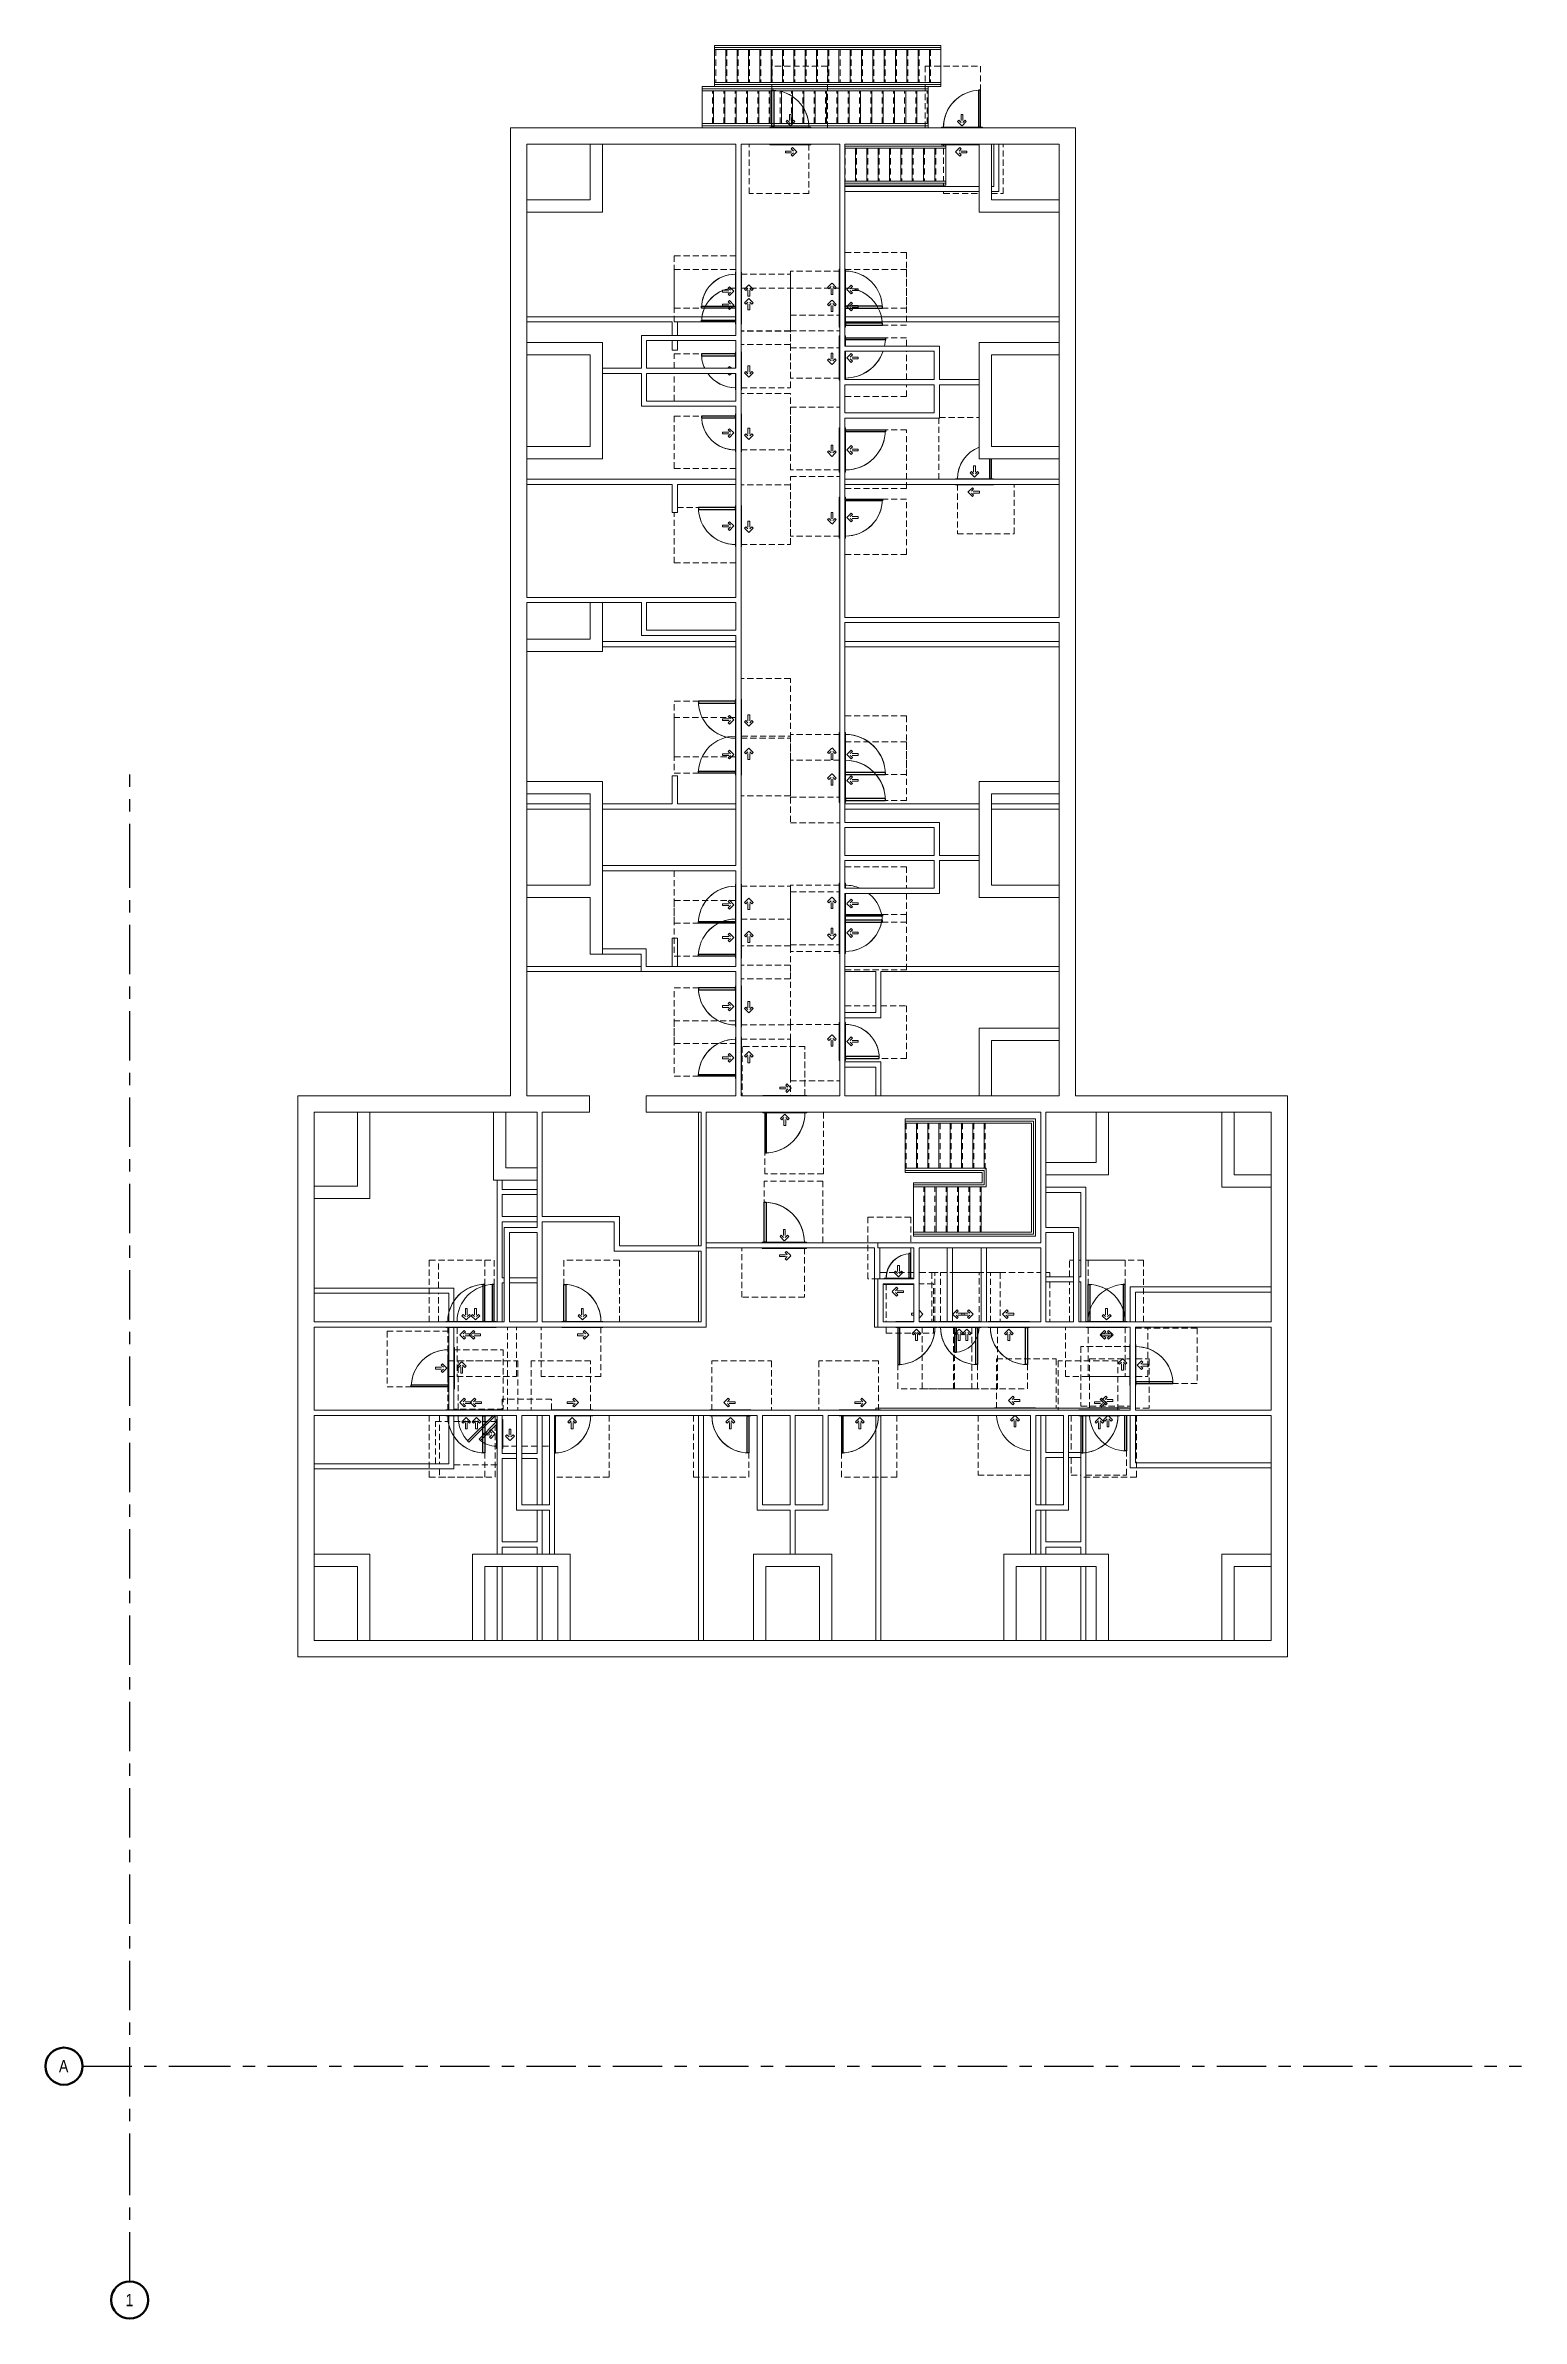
# Model space of a CAD drawing. Header units: inches. Extents: x -1352 to 84, y -1419 to 792.
import ezdxf

# ---------------------------------------------------------------- set-up
doc = ezdxf.new("R2010")
doc.units = ezdxf.units.IN
doc.header["$MEASUREMENT"] = 0
for name, pattern in [('ADA Clearance', [9, 6, -3]), ('Grid Line', [84, 48, -12, 12, -12]), ('Overhead', [9.75, 6, -3.75])]:
    doc.linetypes.add(name, pattern=pattern)
for name, color, linetype, lineweight in [('A-DOOR', 31, 'Continuous', 15), ('A-DOOR-FRAM', 31, 'Continuous', 15), ('A-FLOR-HRAL', 11, 'Continuous', 15), ('A-WALL', 113, 'Continuous', 15), ('I-WALL', 2, 'Continuous', 15), ('S-GRID', 1, 'Continuous', 9), ('S-GRID-IDEN', 1, 'Continuous', 50), ('S-STRS', 31, 'Continuous', 15)]:
    doc.layers.add(name, color=color, linetype=linetype, lineweight=lineweight)
doc.styles.add('Arial Narrow', font='ARIALN.TTF', dxfattribs={"height": 12})

# ---------------------------------------------------------------- blocks, each defined once
blk = doc.blocks.new('Door-Single_CE_ - HM Door-2_ HM Frame-5139876-ROOF')
at = {"layer": 'A-DOOR', "color": 253, "linetype": 'ADA Clearance'}
for p, q in [((-36, 62.5), (18, 62.5)), ((-36, 35.5), (-36, 62.5)), ((18, 62.5), (18, 2.5)), ((-36, 2.5), (-36, 30.5)), ((-3, 9.9), (-4.3, 8.6)), ((-4.3, 8.6), (0, 4.4)), ((-3, 9.9), (-0.9, 7.7)), ((-0.9, 15.5), (-0.9, 7.7)), ((0.9, 15.5), (-0.9, 15.5)), ((4.2, 8.6), (0, 4.4)), ((0.9, 15.5), (0.9, 7.7)), ((3, 9.9), (0.9, 7.7)), ((3, 9.9), (4.2, 8.6)), ((-18, -3), (-18, -50.5)), ((-2, -5.8), (-6.3, -10)), ((-2, -14.3), (-6.3, -10)), ((-0.8, -7), (-2.9, -9.2)), ((4.8, -9.2), (-2.9, -9.2)), ((4.8, -10.9), (-2.9, -10.9)), ((-0.8, -13), (-2.9, -10.9)), ((-0.8, -7), (-2, -5.8)), ((-0.8, -13), (-2, -14.3)), ((4.8, -10.9), (4.8, -9.2)), ((40, -50.5), (40, -2.5)), ((-18, -50.5), (40, -50.5))]:
    blk.add_line(p, q, dxfattribs=at)
at = {"layer": 'A-DOOR', "color": 8, "lineweight": 25}
for p, q in [((18, 39), (16.2, 39)), ((16.2, 39), (16.2, 3)), ((18, 39), (16.2, 39)), ((16.2, 39), (16.2, 3)), ((18, 3), (18, 39)), ((18, 3), (18, 39)), ((18, 3), (16.2, 3)), ((16.2, 3), (18, 3))]:
    blk.add_line(p, q, dxfattribs=at)
at = {"layer": 'A-DOOR', "color": 253}
blk.add_arc((18, 3), 36, 90, 179.9988, dxfattribs=at)
blk.add_arc((18, 3), 36, 90, 179.9988, dxfattribs=at)
blk.add_arc((18, 3), 36, 90, 179.9988, dxfattribs=at)
blk.add_arc((18, 3), 36, 90, 179.9988, dxfattribs=at)
at = {"layer": 'A-DOOR-FRAM', "color": 253}
for p, q in [((11, 3), (20, 3)), ((20, 3), (20, 2.5)), ((20, -3), (11, -3)), ((20, -2.5), (20, -3))]:
    blk.add_line(p, q, dxfattribs=at)
blk = doc.blocks.new('Door-Single_CE_ - HM Door-2_ HM Frame-5215291-ROOF')
at = {"layer": 'A-DOOR', "color": 253, "linetype": 'ADA Clearance'}
for p, q in [((-18, 50.5), (40, 50.5)), ((-18, 3), (-18, 50.5)), ((40, 50.5), (40, 2.5)), ((-2, 14.3), (-6.3, 10)), ((-2, 5.8), (-6.3, 10)), ((-0.8, 13), (-2.9, 10.9)), ((4.8, 10.9), (-2.9, 10.9)), ((4.8, 9.2), (-2.9, 9.2)), ((-0.8, 7), (-2.9, 9.2)), ((-0.8, 13), (-2, 14.3)), ((-0.8, 7), (-2, 5.8)), ((4.8, 10.9), (4.8, 9.2)), ((-36, -2.5), (-36, -49.5)), ((-4.3, -8.6), (0, -4.4)), ((-3, -9.9), (-4.3, -8.6)), ((-3, -9.9), (-0.9, -7.7)), ((-0.9, -15.5), (-0.9, -7.7)), ((0.9, -15.5), (-0.9, -15.5)), ((4.2, -8.6), (0, -4.4)), ((0.9, -15.5), (0.9, -7.7)), ((3, -9.9), (0.9, -7.7)), ((3, -9.9), (4.2, -8.6)), ((18, -62.5), (18, -2.5)), ((-36, -54.5), (-36, -62.5)), ((-36, -62.5), (18, -62.5))]:
    blk.add_line(p, q, dxfattribs=at)
at = {"layer": 'A-DOOR', "color": 8, "lineweight": 25}
for p, q in [((-8.7, -27.2), (16, -2.5)), ((-8.7, -27.2), (16, -2.5)), ((18, -3), (-7.5, -28.5)), ((18, -3), (-7.5, -28.5)), ((17.5, -2.5), (18, -3)), ((18, -3), (17.5, -2.5)), ((-7.5, -28.5), (-8.7, -27.2)), ((-7.5, -28.5), (-8.7, -27.2))]:
    blk.add_line(p, q, dxfattribs=at)
at = {"layer": 'A-DOOR', "color": 253}
blk.add_arc((18, -3), 36, 180.0012, 225, dxfattribs=at)
blk.add_arc((18, -3), 36, 180.0012, 225, dxfattribs=at)
blk.add_arc((18, -3), 36, 180.0012, 225, dxfattribs=at)
blk.add_arc((18, -3), 36, 180.0012, 225, dxfattribs=at)
at = {"layer": 'A-DOOR-FRAM', "color": 253}
for p, q in [((10, 3), (20, 3)), ((20, 3), (20, 2.5)), ((20, -3), (10, -3))]:
    blk.add_line(p, q, dxfattribs=at)
blk = doc.blocks.new('Door-Single_CE_ - HM Door-2_ HM Frame-V1-ROOF')
at = {"layer": 'A-DOOR', "color": 253, "linetype": 'ADA Clearance'}
for p, q in [((-36, 62.5), (17, 62.5)), ((-36, 2.5), (-36, 62.5)), ((-3, 9.9), (-4.3, 8.6)), ((-4.3, 8.6), (0, 4.4)), ((-3, 9.9), (-0.9, 7.7)), ((-0.9, 15.5), (-0.9, 7.7)), ((0.9, 15.5), (-0.9, 15.5)), ((4.2, 8.6), (0, 4.4)), ((0.9, 15.5), (0.9, 7.7)), ((3, 9.9), (0.9, 7.7)), ((3, 9.9), (4.2, 8.6)), ((-18, -2.5), (-18, -50.5)), ((-2, -5.8), (-6.3, -10)), ((-2, -14.3), (-6.3, -10)), ((-0.8, -7), (-2.9, -9.2)), ((4.8, -9.2), (-2.9, -9.2)), ((4.8, -10.9), (-2.9, -10.9)), ((-0.8, -13), (-2.9, -10.9)), ((-0.8, -7), (-2, -5.8)), ((-0.8, -13), (-2, -14.3)), ((4.8, -10.9), (4.8, -9.2)), ((40, -50.5), (40, -2.5)), ((-18, -50.5), (40, -50.5))]:
    blk.add_line(p, q, dxfattribs=at)
at = {"layer": 'A-DOOR', "color": 8, "lineweight": 25}
for p, q in [((17, 39), (16.2, 39)), ((16.2, 39), (16.2, 3)), ((17, 39), (16.2, 39)), ((16.2, 39), (16.2, 3)), ((17, 3), (16.2, 3)), ((16.2, 3), (17, 3))]:
    blk.add_line(p, q, dxfattribs=at)
at = {"layer": 'A-DOOR', "color": 253}
for end in [179.9988, 180.5, 180.5, 180.5]:
    blk.add_arc((18, 3), 36, 91.5962, end, dxfattribs=at)
at = {"layer": 'A-DOOR-FRAM', "color": 253}
for p, q in [((-20, 3), (17, 3)), ((-20, 2.5), (-20, 3)), ((-20, -3), (-20, -2.5)), ((20, -3), (-20, -3)), ((20, -2.5), (20, -3))]:
    blk.add_line(p, q, dxfattribs=at)
blk = doc.blocks.new('Door-Single_CE_ - HM Door-2_ HM Frame-5121650-ROOF')
at = {"layer": 'A-DOOR', "color": 253, "linetype": 'ADA Clearance'}
for p, q in [((-18, 50.5), (40, 50.5)), ((-18, 2.5), (-18, 50.5)), ((40, 50.5), (40, 2.5)), ((-2, 14.3), (-6.3, 10)), ((-2, 5.8), (-6.3, 10)), ((-0.8, 13), (-2.9, 10.9)), ((4.8, 10.9), (-2.9, 10.9)), ((4.8, 9.2), (-2.9, 9.2)), ((-0.8, 7), (-2.9, 9.2)), ((-0.8, 13), (-2, 14.3)), ((-0.8, 7), (-2, 5.8)), ((4.8, 10.9), (4.8, 9.2)), ((-36, -2.5), (-36, -62.5)), ((-4.3, -8.6), (0, -4.4)), ((-3, -9.9), (-4.3, -8.6)), ((-3, -9.9), (-0.9, -7.7)), ((-0.9, -15.5), (-0.9, -7.7)), ((0.9, -15.5), (-0.9, -15.5)), ((4.2, -8.6), (0, -4.4)), ((0.9, -15.5), (0.9, -7.7)), ((3, -9.9), (0.9, -7.7)), ((3, -9.9), (4.2, -8.6)), ((18, -62.5), (18, -2.5)), ((-36, -62.5), (18, -62.5))]:
    blk.add_line(p, q, dxfattribs=at)
at = {"layer": 'A-DOOR', "color": 8, "lineweight": 25}
for p, q in [((16.2, -39), (16.2, -3)), ((16.2, -39), (16.2, -3)), ((18, -3), (16.2, -3)), ((16.2, -3), (18, -3)), ((18, -3), (18, -39)), ((18, -3), (18, -39)), ((18, -39), (16.2, -39)), ((18, -39), (16.2, -39))]:
    blk.add_line(p, q, dxfattribs=at)
at = {"layer": 'A-DOOR', "color": 253}
for start in [179.5, 179.5, 179.5, 180.0012]:
    blk.add_arc((18, -3), 36, start, 270, dxfattribs=at)
at = {"layer": 'A-DOOR-FRAM', "color": 253}
for p, q in [((-20, 3), (20, 3)), ((-20, 2.5), (-20, 3)), ((20, 3), (20, 2.5)), ((-20, -3), (-20, -2.5)), ((20, -3), (-20, -3)), ((20, -2.5), (20, -3))]:
    blk.add_line(p, q, dxfattribs=at)
blk = doc.blocks.new('Door-Single_CE_ - HM Door-2_ HM Frame-V2-ROOF')
at = {"layer": 'A-DOOR', "color": 253, "linetype": 'ADA Clearance'}
for p, q in [((-18, 50.5), (21.1, 50.5)), ((-18, 2.5), (-18, 50.5)), ((27.1, 50.5), (40, 50.5)), ((40, 50.5), (40, 2.5)), ((-2, 14.3), (-6.3, 10)), ((-2, 5.8), (-6.3, 10)), ((-0.8, 13), (-2.9, 10.9)), ((4.8, 10.9), (-2.9, 10.9)), ((4.8, 9.2), (-2.9, 9.2)), ((-0.8, 7), (-2.9, 9.2)), ((-0.8, 13), (-2, 14.3)), ((-0.8, 7), (-2, 5.8)), ((4.8, 10.9), (4.8, 9.2)), ((40, 2.5), (26.6, 2.5)), ((-36, -4.5), (-36, -40.5)), ((-4.3, -8.6), (-0.6, -5)), ((-3, -9.9), (-4.3, -8.6)), ((-3, -9.9), (-0.9, -7.7)), ((-0.9, -15.5), (-0.9, -7.7)), ((0.9, -15.5), (-0.9, -15.5)), ((4.2, -8.6), (0.6, -5)), ((0.9, -15.5), (0.9, -7.7)), ((3, -9.9), (0.9, -7.7)), ((3, -9.9), (4.2, -8.6)), ((18, -62.5), (18, -4.5)), ((-36, -45.5), (-36, -62.5)), ((-36, -62.5), (-26.6, -62.5)), ((-21.6, -62.5), (18, -62.5))]:
    blk.add_line(p, q, dxfattribs=at)
at = {"layer": 'A-DOOR', "color": 8, "lineweight": 25}
for p, q in [((16.2, -39), (16.2, -4.5)), ((16.2, -39), (16.2, -4.5)), ((18, -4.5), (18, -39)), ((18, -4.5), (18, -39)), ((18, -39), (16.2, -39)), ((18, -39), (16.2, -39))]:
    blk.add_line(p, q, dxfattribs=at)
at = {"layer": 'A-DOOR', "color": 253}
blk.add_arc((18, -3), 36, 183.1918, 270, dxfattribs=at)
blk.add_arc((18, -3), 36, 183.1918, 270, dxfattribs=at)
blk.add_arc((18, -3), 36, 183.1918, 270, dxfattribs=at)
blk.add_arc((18, -3), 36, 183.1918, 270, dxfattribs=at)
at = {"layer": 'A-DOOR-FRAM', "color": 253}
for p, q in [((-20, 3), (20, 3)), ((-20, 2.5), (-20, 3)), ((20, 3), (20, 2.5))]:
    blk.add_line(p, q, dxfattribs=at)
blk = doc.blocks.new('Door-Single_CE_ - HM Door-2_ HM Frame-V3-ROOF')
at = {"layer": 'A-DOOR', "color": 253, "linetype": 'ADA Clearance'}
for p, q in [((-36, 62.5), (18, 62.5)), ((-36, 2.5), (-36, 62.5)), ((18, 62.5), (18, 3)), ((-3, 9.9), (-4.3, 8.6)), ((-4.3, 8.6), (0, 4.4)), ((-3, 9.9), (-0.9, 7.7)), ((-0.9, 15.5), (-0.9, 7.7)), ((0.9, 15.5), (-0.9, 15.5)), ((4.2, 8.6), (0, 4.4)), ((0.9, 15.5), (0.9, 7.7)), ((3, 9.9), (0.9, 7.7)), ((3, 9.9), (4.2, 8.6)), ((-18, -3), (-18, -50.5)), ((-2, -5.8), (-6.3, -10)), ((-2, -14.3), (-6.3, -10)), ((-0.8, -7), (-2.9, -9.2)), ((4.8, -9.2), (-2.9, -9.2)), ((4.8, -10.9), (-2.9, -10.9)), ((-0.8, -13), (-2.9, -10.9)), ((-0.8, -7), (-2, -5.8)), ((-0.8, -13), (-2, -14.3)), ((4.8, -10.9), (4.8, -9.2)), ((40, -50.5), (40, -2.5)), ((-18, -50.5), (40, -50.5))]:
    blk.add_line(p, q, dxfattribs=at)
at = {"layer": 'A-DOOR', "color": 8, "lineweight": 25}
for p, q in [((18, 39), (16.2, 39)), ((16.2, 39), (16.2, 3)), ((18, 39), (16.2, 39)), ((16.2, 39), (16.2, 3)), ((18, 3), (18, 39)), ((18, 3), (18, 39))]:
    blk.add_line(p, q, dxfattribs=at)
at = {"layer": 'A-DOOR', "color": 253}
blk.add_arc((18, 3), 36, 90, 179.9988, dxfattribs=at)
blk.add_arc((18, 3), 36, 90, 179.9988, dxfattribs=at)
blk.add_arc((18, 3), 36, 90, 179.9988, dxfattribs=at)
blk.add_arc((18, 3), 36, 90, 179.9988, dxfattribs=at)
blk = doc.blocks.new('Door-Single_CE_ - HM Door-2_ HM Frame-V4-ROOF')
at = {"layer": 'A-DOOR', "color": 253, "linetype": 'ADA Clearance'}
for p, q in [((-36, 62.5), (-32.1, 62.5)), ((-36, 46.5), (-36, 62.5)), ((-27.1, 62.5), (-25.1, 62.5)), ((-20.1, 62.5), (18, 62.5)), ((18, 62.5), (18, 3)), ((-36, 2.5), (-36, 41.5)), ((-3, 9.9), (-4.3, 8.6)), ((-4.3, 8.6), (0, 4.4)), ((-3, 9.9), (-0.9, 7.7)), ((-0.9, 15.5), (-0.9, 7.7)), ((0.9, 15.5), (-0.9, 15.5)), ((4.2, 8.6), (0, 4.4)), ((0.9, 15.5), (0.9, 7.7)), ((3, 9.9), (0.9, 7.7)), ((3, 9.9), (4.2, 8.6)), ((-18, -3), (-18, -50.5)), ((-2, -5.8), (-6.3, -10)), ((-2, -14.3), (-6.3, -10)), ((-0.8, -7), (-2.9, -9.2)), ((4.8, -9.2), (-2.9, -9.2)), ((4.8, -10.9), (-2.9, -10.9)), ((-0.8, -13), (-2.9, -10.9)), ((-0.8, -7), (-2, -5.8)), ((-0.8, -13), (-2, -14.3)), ((4.8, -10.9), (4.8, -9.2)), ((40, -50.5), (40, -2.5)), ((-18, -50.5), (22.5, -50.5)), ((28.5, -50.5), (40, -50.5))]:
    blk.add_line(p, q, dxfattribs=at)
at = {"layer": 'A-DOOR', "color": 8, "lineweight": 25}
for p, q in [((18, 39), (16.2, 39)), ((16.2, 39), (16.2, 3)), ((18, 39), (16.2, 39)), ((16.2, 39), (16.2, 3)), ((18, 3), (18, 39)), ((18, 3), (18, 39))]:
    blk.add_line(p, q, dxfattribs=at)
at = {"layer": 'A-DOOR', "color": 253}
blk.add_arc((18, 3), 36, 90, 179.9988, dxfattribs=at)
blk.add_arc((18, 3), 36, 90, 179.9988, dxfattribs=at)
blk.add_arc((18, 3), 36, 90, 179.9988, dxfattribs=at)
blk.add_arc((18, 3), 36, 90, 179.9988, dxfattribs=at)
blk = doc.blocks.new('Door-Single_CE_ - HM Door-2_ HM Frame-V5-ROOF')
at = {"layer": 'A-DOOR', "color": 253, "linetype": 'ADA Clearance'}
for p, q in [((-18, 50.5), (40, 50.5)), ((-18, 2.5), (-18, 50.5)), ((40, 50.5), (40, 2.5)), ((-2, 14.3), (-6.3, 10)), ((-2, 5.8), (-6.3, 10)), ((-0.8, 13), (-2.9, 10.9)), ((4.8, 10.9), (-2.9, 10.9)), ((4.8, 9.2), (-2.9, 9.2)), ((-0.8, 7), (-2.9, 9.2)), ((-0.8, 13), (-2, 14.3)), ((-0.8, 7), (-2, 5.8)), ((4.8, 10.9), (4.8, 9.2)), ((-36, -4.5), (-36, -62.5)), ((-4.3, -8.6), (-0.1, -4.5)), ((-3, -9.9), (-4.3, -8.6)), ((-3, -9.9), (-0.9, -7.7)), ((-0.9, -15.5), (-0.9, -7.7)), ((0.9, -15.5), (-0.9, -15.5)), ((4.2, -8.6), (0.1, -4.5)), ((0.9, -15.5), (0.9, -7.7)), ((3, -9.9), (0.9, -7.7)), ((3, -9.9), (4.2, -8.6)), ((-36, -62.5), (15.1, -62.5))]:
    blk.add_line(p, q, dxfattribs=at)
at = {"layer": 'A-DOOR', "color": 253}
blk.add_arc((18, -3), 36, 182.3941, 265.4465, dxfattribs=at)
blk.add_arc((18, -3), 36, 182.3941, 265.4465, dxfattribs=at)
blk.add_arc((18, -3), 36, 182.3941, 265.4465, dxfattribs=at)
blk.add_arc((18, -3), 36, 182.3941, 265.4465, dxfattribs=at)
at = {"layer": 'A-DOOR-FRAM', "color": 253}
for p, q in [((-20, 3), (20, 3)), ((-20, 2.5), (-20, 3)), ((20, 3), (20, 2.5))]:
    blk.add_line(p, q, dxfattribs=at)
blk = doc.blocks.new('Door-Single_CE_ - HM Door-2_ HM Frame-V6-ROOF')
at = {"layer": 'A-DOOR', "color": 253, "linetype": 'ADA Clearance'}
for p, q in [((-18, 50.5), (31, 50.5)), ((-18, 2.5), (-18, 50.5)), ((36, 50.5), (40, 50.5)), ((40, 50.5), (40, 46.5)), ((40, 41.5), (40, 2.5)), ((-2, 14.3), (-6.3, 10)), ((-2, 5.8), (-6.3, 10)), ((-0.8, 13), (-2.9, 10.9)), ((4.8, 10.9), (-2.9, 10.9)), ((4.8, 9.2), (-2.9, 9.2)), ((-0.8, 7), (-2.9, 9.2)), ((-0.8, 13), (-2, 14.3)), ((-0.8, 7), (-2, 5.8)), ((4.8, 10.9), (4.8, 9.2)), ((-36, -3), (-36, -62.5)), ((-4.3, -8.6), (0, -4.4)), ((-3, -9.9), (-4.3, -8.6)), ((-3, -9.9), (-0.9, -7.7)), ((-0.9, -15.5), (-0.9, -7.7)), ((0.9, -15.5), (-0.9, -15.5)), ((4.2, -8.6), (0, -4.4)), ((0.9, -15.5), (0.9, -7.7)), ((3, -9.9), (0.9, -7.7)), ((3, -9.9), (4.2, -8.6)), ((18, -62.5), (18, -2.5)), ((-36, -62.5), (18, -62.5))]:
    blk.add_line(p, q, dxfattribs=at)
at = {"layer": 'A-DOOR', "color": 8, "lineweight": 25}
for p, q in [((16.2, -39), (16.2, -3)), ((16.2, -39), (16.2, -3)), ((18, -3), (16.2, -3)), ((16.2, -3), (18, -3)), ((18, -3), (18, -39)), ((18, -3), (18, -39)), ((18, -39), (16.2, -39)), ((18, -39), (16.2, -39))]:
    blk.add_line(p, q, dxfattribs=at)
at = {"layer": 'A-DOOR', "color": 253}
for start in [179.5, 179.5, 179.5, 180.0012]:
    blk.add_arc((18, -3), 36, start, 270, dxfattribs=at)
at = {"layer": 'A-DOOR-FRAM', "color": 253}
for p, q in [((-20, 3), (20, 3)), ((-20, 2.5), (-20, 3)), ((20, 3), (20, 2.5)), ((-20, -3), (-20, -2.5)), ((20, -3), (-20, -3)), ((20, -2.5), (20, -3))]:
    blk.add_line(p, q, dxfattribs=at)
blk = doc.blocks.new('Door-Single_CE_ - HM Door-2_ HM Frame-V7-ROOF')
at = {"layer": 'A-DOOR', "color": 253, "linetype": 'ADA Clearance'}
for p, q in [((-36, 62.5), (18, 62.5)), ((-36, 3), (-36, 62.5)), ((18, 62.5), (18, 2.5)), ((-3, 9.9), (-4.3, 8.6)), ((-4.3, 8.6), (0, 4.4)), ((-3, 9.9), (-0.9, 7.7)), ((-0.9, 15.5), (-0.9, 7.7)), ((0.9, 15.5), (-0.9, 15.5)), ((4.2, 8.6), (0, 4.4)), ((0.9, 15.5), (0.9, 7.7)), ((3, 9.9), (0.9, 7.7)), ((3, 9.9), (4.2, 8.6)), ((-18, -2.5), (-18, -50.5)), ((-2.5, -6.3), (-6.3, -10)), ((-2.5, -13.8), (-6.3, -10)), ((-2.5, -8.8), (-2.9, -9.2)), ((-2.5, -9.2), (-2.9, -9.2)), ((-2.5, -10.9), (-2.9, -10.9)), ((-2.5, -11.3), (-2.9, -10.9)), ((4.8, -9.2), (2.5, -9.2)), ((4.8, -10.9), (2.5, -10.9)), ((4.8, -10.9), (4.8, -9.2)), ((-18, -50.5), (-2.5, -50.5)), ((2.5, -50.5), (35.7, -50.5))]:
    blk.add_line(p, q, dxfattribs=at)
at = {"layer": 'A-DOOR', "color": 8, "lineweight": 25}
for p, q in [((18, 39), (16.2, 39)), ((16.2, 39), (16.2, 3)), ((18, 39), (16.2, 39)), ((16.2, 39), (16.2, 3)), ((18, 3), (18, 39)), ((18, 3), (18, 39)), ((18, 3), (16.2, 3)), ((16.2, 3), (18, 3))]:
    blk.add_line(p, q, dxfattribs=at)
at = {"layer": 'A-DOOR', "color": 253}
for end in [179.9988, 180.5, 180.5, 180.5]:
    blk.add_arc((18, 3), 36, 90, end, dxfattribs=at)
at = {"layer": 'A-DOOR-FRAM', "color": 253}
for p, q in [((-20, 3), (20, 3)), ((-20, 2.5), (-20, 3)), ((20, 3), (20, 2.5)), ((-20, -3), (-20, -2.5)), ((-2.5, -3), (-20, -3)), ((20, -3), (2.5, -3)), ((20, -2.5), (20, -3))]:
    blk.add_line(p, q, dxfattribs=at)
blk = doc.blocks.new('Door-Single_CE_ - HM Door-2_ HM Frame-V8-ROOF')
at = {"layer": 'A-DOOR', "color": 253, "linetype": 'ADA Clearance'}
for p, q in [((-18, 50.5), (36.5, 50.5)), ((-18, 2.5), (-18, 50.5)), ((-2, 14.3), (-6.3, 10)), ((-2, 5.8), (-6.3, 10)), ((-0.8, 13), (-2.9, 10.9)), ((4.8, 10.9), (-2.9, 10.9)), ((4.8, 9.2), (-2.9, 9.2)), ((-0.8, 7), (-2.9, 9.2)), ((-0.8, 13), (-2, 14.3)), ((-0.8, 7), (-2, 5.8)), ((4.8, 10.9), (4.8, 9.2)), ((-36, -3), (-36, -62.5)), ((-4.3, -8.6), (0, -4.4)), ((-3, -9.9), (-4.3, -8.6)), ((-3, -9.9), (-0.9, -7.7)), ((-0.9, -15.5), (-0.9, -7.7)), ((0.9, -15.5), (-0.9, -15.5)), ((4.2, -8.6), (0, -4.4)), ((0.9, -15.5), (0.9, -7.7)), ((3, -9.9), (0.9, -7.7)), ((3, -9.9), (4.2, -8.6)), ((18, -62.5), (18, -2.5)), ((-36, -62.5), (18, -62.5))]:
    blk.add_line(p, q, dxfattribs=at)
at = {"layer": 'A-DOOR', "color": 8, "lineweight": 25}
for p, q in [((16.2, -39), (16.2, -3)), ((16.2, -39), (16.2, -3)), ((18, -3), (16.2, -3)), ((16.2, -3), (18, -3)), ((18, -3), (18, -39)), ((18, -3), (18, -39)), ((18, -39), (16.2, -39)), ((18, -39), (16.2, -39))]:
    blk.add_line(p, q, dxfattribs=at)
at = {"layer": 'A-DOOR', "color": 253}
for start in [179.5, 179.5, 179.5, 180.0012]:
    blk.add_arc((18, -3), 36, start, 270, dxfattribs=at)
at = {"layer": 'A-DOOR-FRAM', "color": 253}
for p, q in [((-20, 3), (20, 3)), ((-20, 2.5), (-20, 3)), ((20, 3), (20, 2.5)), ((-20, -3), (-20, -2.5)), ((20, -3), (-20, -3)), ((20, -2.5), (20, -3))]:
    blk.add_line(p, q, dxfattribs=at)
blk = doc.blocks.new('Door-Single_CE_ - HM Door-2_ HM Frame-V9-ROOF')
at = {"layer": 'A-DOOR', "color": 253, "linetype": 'ADA Clearance'}
for p, q in [((-18, 50.5), (40, 50.5)), ((-18, 2.5), (-18, 50.5)), ((40, 50.5), (40, 3)), ((-2, 14.3), (-6.3, 10)), ((-2, 5.8), (-6.3, 10)), ((-0.8, 13), (-2.9, 10.9)), ((4.8, 10.9), (-2.9, 10.9)), ((4.8, 9.2), (-2.9, 9.2)), ((-0.8, 7), (-2.9, 9.2)), ((-0.8, 13), (-2, 14.3)), ((-0.8, 7), (-2, 5.8)), ((4.8, 10.9), (4.8, 9.2)), ((-4.3, -8.6), (0, -4.4)), ((-3, -9.9), (-4.3, -8.6)), ((-3, -9.9), (-0.9, -7.7)), ((-0.9, -15.5), (-0.9, -7.7)), ((0.9, -15.5), (-0.9, -15.5)), ((4.2, -8.6), (0, -4.4)), ((0.9, -15.5), (0.9, -7.7)), ((3, -9.9), (0.9, -7.7)), ((3, -9.9), (4.2, -8.6)), ((18, -62.5), (18, -3)), ((-33, -62.5), (18, -62.5))]:
    blk.add_line(p, q, dxfattribs=at)
at = {"layer": 'A-DOOR', "color": 8, "lineweight": 25}
for p, q in [((16.2, -39), (16.2, -3)), ((16.2, -39), (16.2, -3)), ((18, -3), (18, -39)), ((18, -3), (18, -39)), ((18, -39), (16.2, -39)), ((18, -39), (16.2, -39))]:
    blk.add_line(p, q, dxfattribs=at)
at = {"layer": 'A-DOOR', "color": 253}
for start in [179.5, 179.5, 179.5, 180.0012]:
    blk.add_arc((18, -3), 36, start, 270, dxfattribs=at)
at = {"layer": 'A-DOOR-FRAM', "color": 253}
for p, q in [((-20, 3), (12, 3)), ((-20, 2.5), (-20, 3)), ((-20, -3), (-20, -2.5)), ((12, -3), (-20, -3))]:
    blk.add_line(p, q, dxfattribs=at)
blk = doc.blocks.new('Door-Single_CE_ - HM Door-2_ HM Frame-V10-ROOF')
at = {"layer": 'A-DOOR', "color": 253, "linetype": 'ADA Clearance'}
for p, q in [((-36, 62.5), (-15, 62.5)), ((-36, 2.5), (-36, 62.5)), ((-10, 62.5), (18, 62.5)), ((18, 62.5), (18, 3)), ((-3, 9.9), (-4.3, 8.6)), ((-4.3, 8.6), (0, 4.4)), ((-3, 9.9), (-0.9, 7.7)), ((-0.9, 15.5), (-0.9, 7.7)), ((0.9, 15.5), (-0.9, 15.5)), ((4.2, 8.6), (0, 4.4)), ((0.9, 15.5), (0.9, 7.7)), ((3, 9.9), (0.9, 7.7)), ((3, 9.9), (4.2, 8.6)), ((-18, -2.5), (-18, -50.5)), ((-2, -5.8), (-6.3, -10)), ((-2, -14.3), (-6.3, -10)), ((-0.8, -7), (-2.9, -9.2)), ((4.8, -9.2), (-2.9, -9.2)), ((4.8, -10.9), (-2.9, -10.9)), ((-0.8, -13), (-2.9, -10.9)), ((-0.8, -7), (-2, -5.8)), ((-0.8, -13), (-2, -14.3)), ((4.8, -10.9), (4.8, -9.2)), ((40, -50.5), (40, -3)), ((-18, -50.5), (40, -50.5))]:
    blk.add_line(p, q, dxfattribs=at)
at = {"layer": 'A-DOOR', "color": 8, "lineweight": 25}
for p, q in [((18, 39), (16.2, 39)), ((16.2, 39), (16.2, 3)), ((18, 39), (16.2, 39)), ((16.2, 39), (16.2, 3)), ((18, 3), (18, 39)), ((18, 3), (18, 39))]:
    blk.add_line(p, q, dxfattribs=at)
at = {"layer": 'A-DOOR', "color": 253}
for start, end in [(90, 141.1598), (90, 141.1598), (90, 141.1598), (90, 141.1598), (156.6018, 179.9988), (156.6018, 180.5), (156.6018, 180.5), (156.6018, 180.5)]:
    blk.add_arc((18, 3), 36, start, end, dxfattribs=at)
at = {"layer": 'A-DOOR-FRAM', "color": 253}
for p, q in [((-20, 3), (-15, 3)), ((-20, 2.5), (-20, 3)), ((-10, 3), (8.5, 3)), ((-20, -3), (-20, -2.5)), ((8.5, -3), (-20, -3))]:
    blk.add_line(p, q, dxfattribs=at)
blk = doc.blocks.new('Door-Single_CE_ - HM Door-2_ HM Frame-5154406-ROOF')
at = {"layer": 'A-DOOR', "color": 253, "linetype": 'ADA Clearance'}
for p, q in [((-37.5, 62.5), (19.5, 62.5)), ((-37.5, 2.5), (-37.5, 62.5)), ((19.5, 62.5), (19.5, 3)), ((-3, 9.9), (-4.3, 8.6)), ((-4.3, 8.6), (0, 4.4)), ((-3, 9.9), (-0.9, 7.7)), ((-0.9, 15.5), (-0.9, 7.7)), ((0.9, 15.5), (-0.9, 15.5)), ((4.2, 8.6), (0, 4.4)), ((0.9, 15.5), (0.9, 7.7)), ((3, 9.9), (0.9, 7.7)), ((3, 9.9), (4.2, 8.6)), ((-19.5, -2.5), (-19.5, -50.5)), ((-2, -5.8), (-6.3, -10)), ((-2, -14.3), (-6.3, -10)), ((-0.8, -7), (-2.9, -9.2)), ((4.8, -9.2), (-2.9, -9.2)), ((4.8, -10.9), (-2.9, -10.9)), ((-0.8, -13), (-2.9, -10.9)), ((-0.8, -7), (-2, -5.8)), ((-0.8, -13), (-2, -14.3)), ((4.8, -10.9), (4.8, -9.2)), ((41.5, -50.5), (41.5, -3)), ((-19.5, -50.5), (41.5, -50.5))]:
    blk.add_line(p, q, dxfattribs=at)
at = {"layer": 'A-DOOR', "color": 8, "lineweight": 25}
for p, q in [((19.5, 42), (17.7, 42)), ((17.7, 42), (17.7, 3)), ((19.5, 42), (17.7, 42)), ((17.7, 42), (17.7, 3)), ((19.5, 3), (19.5, 42)), ((19.5, 3), (19.5, 42))]:
    blk.add_line(p, q, dxfattribs=at)
at = {"layer": 'A-DOOR', "color": 253}
for end in [179.9988, 180.5, 180.4804, 180.4804]:
    blk.add_arc((19.5, 3), 39, 90, end, dxfattribs=at)
at = {"layer": 'A-DOOR-FRAM', "color": 253}
for p, q in [((-21.5, 3), (3.8, 3)), ((-21.5, 2.5), (-21.5, 3)), ((-21.5, -3), (-21.5, -2.5)), ((3.8, -3), (-21.5, -3))]:
    blk.add_line(p, q, dxfattribs=at)
blk = doc.blocks.new('Door-Single_CE_ - HM Door-2_ HM Frame-5154372-ROOF')
at = {"layer": 'A-DOOR', "color": 253, "linetype": 'ADA Clearance'}
for p, q in [((-19.5, 50.5), (41.5, 50.5)), ((-19.5, 2.5), (-19.5, 50.5)), ((41.5, 50.5), (41.5, 3)), ((-2, 14.3), (-6.3, 10)), ((-2, 5.8), (-6.3, 10)), ((-0.8, 13), (-2.9, 10.9)), ((4.8, 10.9), (-2.9, 10.9)), ((4.8, 9.2), (-2.9, 9.2)), ((-0.8, 7), (-2.9, 9.2)), ((-0.8, 13), (-2, 14.3)), ((-0.8, 7), (-2, 5.8)), ((4.8, 10.9), (4.8, 9.2)), ((-37.5, -2.5), (-37.5, -62.5)), ((-4.3, -8.6), (0, -4.4)), ((-3, -9.9), (-4.3, -8.6)), ((-3, -9.9), (-0.9, -7.7)), ((-0.9, -15.5), (-0.9, -7.7)), ((0.9, -15.5), (-0.9, -15.5)), ((4.2, -8.6), (0, -4.4)), ((0.9, -15.5), (0.9, -7.7)), ((3, -9.9), (0.9, -7.7)), ((3, -9.9), (4.2, -8.6)), ((19.5, -62.5), (19.5, -2.5)), ((-37.5, -62.5), (-26, -62.5)), ((-21, -62.5), (6.5, -62.5)), ((11.5, -62.5), (19.5, -62.5))]:
    blk.add_line(p, q, dxfattribs=at)
at = {"layer": 'A-DOOR', "color": 8, "lineweight": 25}
for p, q in [((17.7, -42), (17.7, -3)), ((17.7, -42), (17.7, -3)), ((17.7, -3), (19.5, -3)), ((19.5, -3), (17.7, -3)), ((19.5, -3), (19.5, -42)), ((19.5, -3), (19.5, -42)), ((19.5, -42), (17.7, -42)), ((19.5, -42), (17.7, -42))]:
    blk.add_line(p, q, dxfattribs=at)
at = {"layer": 'A-DOOR', "color": 253}
for start, end in [(179.5, 250.4871), (179.5196, 250.4871), (179.5196, 250.4871), (180.0012, 250.4871), (258.1383, 270), (258.1383, 270), (258.1383, 270), (258.1383, 270)]:
    blk.add_arc((19.5, -3), 39, start, end, dxfattribs=at)
at = {"layer": 'A-DOOR-FRAM', "color": 253}
for p, q in [((-21.5, 3), (21.5, 3)), ((-21.5, 2.5), (-21.5, 3)), ((21.5, 3), (21.5, 2.5)), ((6.5, -3), (-21, -3)), ((21.5, -3), (11.5, -3)), ((21.5, -2.5), (21.5, -3))]:
    blk.add_line(p, q, dxfattribs=at)
blk = doc.blocks.new('Door-Single_CE_ - HM Door-2_ HM Frame-5183316-ROOF')
at = {"layer": 'A-DOOR', "color": 253, "linetype": 'ADA Clearance'}
for p, q in [((-34.5, 2.5), (-34.5, 62)), ((-34.1, 62.5), (4.5, 62.5)), ((16.5, 22.5), (16.5, 2.5)), ((-3, 9.9), (-4.3, 8.6)), ((-4.3, 8.6), (0, 4.4)), ((-3, 9.9), (-0.9, 7.7)), ((-0.9, 15.5), (-0.9, 7.7)), ((0.9, 15.5), (-0.9, 15.5)), ((4.2, 8.6), (0, 4.4)), ((0.9, 15.5), (0.9, 7.7)), ((3, 9.9), (0.9, 7.7)), ((3, 9.9), (4.2, 8.6)), ((-16.5, -2.5), (-16.5, -50.5)), ((-2, -5.8), (-6.3, -10)), ((-2, -14.3), (-6.3, -10)), ((-0.8, -7), (-2.9, -9.2)), ((4.8, -9.2), (-2.9, -9.2)), ((4.8, -10.9), (-2.9, -10.9)), ((-0.8, -13), (-2.9, -10.9)), ((-0.8, -7), (-2, -5.8)), ((-0.8, -13), (-2, -14.3)), ((4.8, -10.9), (4.8, -9.2)), ((38.5, -50.5), (38.5, -2.5)), ((-16.5, -50.5), (38.5, -50.5))]:
    blk.add_line(p, q, dxfattribs=at)
at = {"layer": 'A-DOOR', "color": 8, "lineweight": 25}
for p, q in [((14.7, 22.5), (14.7, 3)), ((14.7, 22.5), (14.7, 3)), ((16.5, 3), (16.5, 22.5)), ((16.5, 3), (16.5, 22.5)), ((14.7, 3), (16.5, 3)), ((16.5, 3), (14.7, 3))]:
    blk.add_line(p, q, dxfattribs=at)
at = {"layer": 'A-DOOR', "color": 253}
for end in [179.9986, 180.5, 180.5222, 180.5222]:
    blk.add_arc((16.5, 3), 33, 111.3779, end, dxfattribs=at)
at = {"layer": 'A-DOOR-FRAM', "color": 253}
for p, q in [((-18.5, 3), (18.5, 3)), ((-18.5, 2.5), (-18.5, 3)), ((18.5, 3), (18.5, 2.5)), ((-18.5, -3), (-18.5, -2.5)), ((18.5, -3), (-18.5, -3)), ((18.5, -2.5), (18.5, -3))]:
    blk.add_line(p, q, dxfattribs=at)
blk = doc.blocks.new('Door-Single_CE_ - HM Door-2_ HM Frame-V11-ROOF')
at = {"layer": 'A-DOOR', "color": 253, "linetype": 'ADA Clearance'}
for p, q in [((-29.5, 62.5), (-2.5, 62.5)), ((2.5, 62.5), (16.5, 62.5)), ((16.5, 62.5), (16.5, 2.5)), ((-3, 9.9), (-4.3, 8.6)), ((-4.3, 8.6), (-2.5, 6.9)), ((-3, 9.9), (-2.5, 9.3)), ((3, 9.9), (2.5, 9.4)), ((4.2, 8.6), (2.5, 6.9)), ((3, 9.9), (4.2, 8.6)), ((-16.5, -2.5), (-16.5, -50.5)), ((-2, -5.8), (-6.3, -10)), ((-2, -14.3), (-6.3, -10)), ((-0.8, -7), (-2.9, -9.2)), ((4.8, -9.2), (-2.9, -9.2)), ((4.8, -10.9), (-2.9, -10.9)), ((-0.8, -13), (-2.9, -10.9)), ((-0.8, -7), (-2, -5.8)), ((-0.8, -13), (-2, -14.3)), ((4.8, -10.9), (4.8, -9.2)), ((38.5, -50.5), (38.5, -2.5)), ((-16.5, -50.5), (38.5, -50.5))]:
    blk.add_line(p, q, dxfattribs=at)
at = {"layer": 'A-DOOR', "color": 8, "lineweight": 25}
for p, q in [((16.5, 36), (14.7, 36)), ((14.7, 36), (14.7, 3)), ((16.5, 36), (14.7, 36)), ((14.7, 36), (14.7, 3)), ((16.5, 3), (16.5, 36)), ((16.5, 3), (16.5, 36)), ((14.7, 3), (16.5, 3)), ((16.5, 3), (14.7, 3))]:
    blk.add_line(p, q, dxfattribs=at)
at = {"layer": 'A-DOOR', "color": 253}
for start, end in [(125.2398, 179.9986), (125.2398, 180.5), (125.2397, 180.5222), (125.2397, 180.5222), (90, 115.1179), (90, 115.1179), (90, 115.1177), (90, 115.1177)]:
    blk.add_arc((16.5, 3), 33, start, end, dxfattribs=at)
at = {"layer": 'A-DOOR-FRAM', "color": 253}
for p, q in [((-18.5, 3), (-2.5, 3)), ((-18.5, 2.5), (-18.5, 3)), ((2.5, 3), (18.5, 3)), ((18.5, 3), (18.5, 2.5)), ((-18.5, -3), (-18.5, -2.5)), ((18.5, -3), (-18.5, -3)), ((18.5, -2.5), (18.5, -3))]:
    blk.add_line(p, q, dxfattribs=at)
blk = doc.blocks.new('Door-Single_CE_ - HM Door-2_ HM Frame-5143425-ROOF')
at = {"layer": 'A-DOOR', "color": 253, "linetype": 'ADA Clearance'}
for p, q in [((-16.5, 50.5), (38.5, 50.5)), ((-16.5, 2.5), (-16.5, 50.5)), ((38.5, 50.5), (38.5, 2.5)), ((-2, 14.3), (-6.3, 10)), ((-2, 5.8), (-6.3, 10)), ((-0.8, 13), (-2.9, 10.9)), ((4.8, 10.9), (-2.9, 10.9)), ((4.8, 9.2), (-2.9, 9.2)), ((-0.8, 7), (-2.9, 9.2)), ((-0.8, 13), (-2, 14.3)), ((-0.8, 7), (-2, 5.8)), ((4.8, 10.9), (4.8, 9.2)), ((-34.5, -2.5), (-34.5, -62.5)), ((-4.3, -8.6), (0, -4.4)), ((-3, -9.9), (-4.3, -8.6)), ((-3, -9.9), (-0.9, -7.7)), ((-0.9, -15.5), (-0.9, -7.7)), ((0.9, -15.5), (-0.9, -15.5)), ((4.2, -8.6), (0, -4.4)), ((0.9, -15.5), (0.9, -7.7)), ((3, -9.9), (0.9, -7.7)), ((3, -9.9), (4.2, -8.6)), ((16.5, -62.5), (16.5, -3)), ((-34.5, -62.5), (16.5, -62.5))]:
    blk.add_line(p, q, dxfattribs=at)
at = {"layer": 'A-DOOR', "color": 8, "lineweight": 25}
for p, q in [((14.7, -36), (14.7, -3)), ((14.7, -36), (14.7, -3)), ((16.5, -3), (16.5, -36)), ((16.5, -3), (16.5, -36)), ((16.5, -36), (14.7, -36)), ((16.5, -36), (14.7, -36))]:
    blk.add_line(p, q, dxfattribs=at)
at = {"layer": 'A-DOOR', "color": 253}
for start in [179.5, 179.4778, 179.4778, 180.0014]:
    blk.add_arc((16.5, -3), 33, start, 270, dxfattribs=at)
at = {"layer": 'A-DOOR-FRAM', "color": 253}
for p, q in [((-18.5, 3), (-5, 3)), ((-18.5, 2.5), (-18.5, 3)), ((-18.5, -3), (-18.5, -2.5)), ((-5, -3), (-18.5, -3))]:
    blk.add_line(p, q, dxfattribs=at)
blk = doc.blocks.new('Door-Single_CE_ - HM Door-2_ HM Frame-V12-ROOF')
at = {"layer": 'A-DOOR', "color": 253, "linetype": 'ADA Clearance'}
for p, q in [((-34.5, 62.5), (16.5, 62.5)), ((-34.5, 37.5), (-34.5, 62.5)), ((16.5, 62.5), (16.5, 2.5)), ((-34.5, 2.5), (-34.5, 32.5)), ((-3, 9.9), (-4.3, 8.6)), ((-4.3, 8.6), (0, 4.4)), ((-3, 9.9), (-0.9, 7.7)), ((-0.9, 15.5), (-0.9, 7.7)), ((0.9, 15.5), (-0.9, 15.5)), ((4.2, 8.6), (0, 4.4)), ((0.9, 15.5), (0.9, 7.7)), ((3, 9.9), (0.9, 7.7)), ((3, 9.9), (4.2, 8.6)), ((-16.5, -2.5), (-16.5, -50.5)), ((-2, -5.8), (-6.3, -10)), ((-2, -14.3), (-6.3, -10)), ((-0.8, -7), (-2.9, -9.2)), ((4.8, -9.2), (-2.9, -9.2)), ((4.8, -10.9), (-2.9, -10.9)), ((-0.8, -13), (-2.9, -10.9)), ((-0.8, -7), (-2, -5.8)), ((-0.8, -13), (-2, -14.3)), ((4.8, -10.9), (4.8, -9.2)), ((38.5, -50.5), (38.5, -2.5)), ((-16.5, -50.5), (38.5, -50.5))]:
    blk.add_line(p, q, dxfattribs=at)
at = {"layer": 'A-DOOR', "color": 8, "lineweight": 25}
for p, q in [((16.5, 36), (14.7, 36)), ((14.7, 36), (14.7, 3)), ((16.5, 36), (14.7, 36)), ((14.7, 36), (14.7, 3)), ((16.5, 3), (16.5, 36)), ((16.5, 3), (16.5, 36)), ((14.7, 3), (16.5, 3)), ((16.5, 3), (14.7, 3))]:
    blk.add_line(p, q, dxfattribs=at)
at = {"layer": 'A-DOOR', "color": 253}
for end in [179.9986, 180.5, 180.5222, 180.5222]:
    blk.add_arc((16.5, 3), 33, 90, end, dxfattribs=at)
at = {"layer": 'A-DOOR-FRAM', "color": 253}
for p, q in [((-18.5, 3), (18.5, 3)), ((-18.5, 2.5), (-18.5, 3)), ((18.5, 3), (18.5, 2.5)), ((-18.5, -3), (-18.5, -2.5)), ((18.5, -3), (-18.5, -3)), ((18.5, -2.5), (18.5, -3))]:
    blk.add_line(p, q, dxfattribs=at)
blk = doc.blocks.new('Door-Single_CE_ - HM Door-2_ HM Frame-V13-ROOF')
at = {"layer": 'A-DOOR', "color": 253, "linetype": 'ADA Clearance'}
for p, q in [((-19.5, 50.5), (41.5, 50.5)), ((-19.5, 2.5), (-19.5, 50.5)), ((41.5, 50.5), (41.5, 2.5)), ((-2, 14.3), (-6.3, 10)), ((-2, 5.8), (-6.3, 10)), ((-0.8, 13), (-2.9, 10.9)), ((4.8, 10.9), (-2.9, 10.9)), ((4.8, 9.2), (-2.9, 9.2)), ((-0.8, 7), (-2.9, 9.2)), ((-0.8, 13), (-2, 14.3)), ((-0.8, 7), (-2, 5.8)), ((4.8, 10.9), (4.8, 9.2)), ((-37.5, -2.5), (-37.5, -62.5)), ((-4.3, -8.6), (0, -4.4)), ((-3, -9.9), (-4.3, -8.6)), ((-3, -9.9), (-0.9, -7.7)), ((-0.9, -15.5), (-0.9, -7.7)), ((0.9, -15.5), (-0.9, -15.5)), ((4.2, -8.6), (0, -4.4)), ((0.9, -15.5), (0.9, -7.7)), ((3, -9.9), (0.9, -7.7)), ((3, -9.9), (4.2, -8.6)), ((19.5, -62.5), (19.5, -2.5)), ((-37.5, -62.5), (19.5, -62.5))]:
    blk.add_line(p, q, dxfattribs=at)
at = {"layer": 'A-DOOR', "color": 8, "lineweight": 25}
for p, q in [((17.7, -42), (17.7, -3)), ((17.7, -42), (17.7, -3)), ((17.7, -3), (19.5, -3)), ((19.5, -3), (17.7, -3)), ((19.5, -3), (19.5, -42)), ((19.5, -3), (19.5, -42)), ((19.5, -42), (17.7, -42)), ((19.5, -42), (17.7, -42))]:
    blk.add_line(p, q, dxfattribs=at)
at = {"layer": 'A-DOOR', "color": 253}
for start in [179.5, 179.5196, 179.5196, 180.0012]:
    blk.add_arc((19.5, -3), 39, start, 270, dxfattribs=at)
at = {"layer": 'A-DOOR-FRAM', "color": 253}
for p, q in [((-21.5, 3), (21.5, 3)), ((-21.5, 2.5), (-21.5, 3)), ((21.5, 3), (21.5, 2.5)), ((-21.5, -3), (-21.5, -2.5)), ((21.5, -3), (-21.5, -3)), ((21.5, -2.5), (21.5, -3))]:
    blk.add_line(p, q, dxfattribs=at)
blk = doc.blocks.new('Door-Single_CE_ - HM Door-2_ HM Frame-5154440-ROOF')
at = {"layer": 'A-DOOR', "color": 253, "linetype": 'ADA Clearance'}
for p, q in [((-37.5, 68), (19.5, 68)), ((-37.5, 8), (-37.5, 68)), ((19.5, 68), (19.5, 8.5)), ((-3, 15.4), (-4.3, 14.1)), ((-4.3, 14.1), (0, 9.9)), ((-3, 15.4), (-0.9, 13.2)), ((-0.9, 21), (-0.9, 13.2)), ((0.9, 21), (-0.9, 21)), ((4.2, 14.1), (0, 9.9)), ((0.9, 21), (0.9, 13.2)), ((3, 15.4), (0.9, 13.2)), ((3, 15.4), (4.2, 14.1)), ((-19.5, -8.5), (-19.5, -56)), ((-2, -11.3), (-6.3, -15.5)), ((-2, -19.8), (-6.3, -15.5)), ((-0.8, -12.5), (-2.9, -14.7)), ((4.8, -14.7), (-2.9, -14.7)), ((4.8, -16.4), (-2.9, -16.4)), ((-0.8, -18.5), (-2.9, -16.4)), ((-0.8, -12.5), (-2, -11.3)), ((-0.8, -18.5), (-2, -19.8)), ((4.8, -16.4), (4.8, -14.7)), ((41.5, -56), (41.5, -8)), ((-19.5, -56), (41.5, -56))]:
    blk.add_line(p, q, dxfattribs=at)
at = {"layer": 'A-DOOR', "color": 8, "lineweight": 25}
for p, q in [((19.5, 47.5), (17.7, 47.5)), ((17.7, 47.5), (17.7, 8.5)), ((19.5, 47.5), (17.7, 47.5)), ((17.7, 47.5), (17.7, 8.5)), ((19.5, 8.5), (19.5, 47.5)), ((19.5, 8.5), (19.5, 47.5))]:
    blk.add_line(p, q, dxfattribs=at)
at = {"layer": 'A-DOOR', "color": 253}
for end in [179.9988, 179.9988, 179.9989, 179.9989]:
    blk.add_arc((19.5, 8.5), 39, 90, end, dxfattribs=at)
blk = doc.blocks.new('Door-Single_CE_ - HM Door-2_ HM Frame-V14-ROOF')
at = {"layer": 'A-DOOR', "color": 253, "linetype": 'ADA Clearance'}
for p, q in [((-36, 62.5), (13, 62.5)), ((-36, 2.5), (-36, 62.5)), ((18, 59.5), (18, 2.5)), ((-3, 9.9), (-4.3, 8.6)), ((-4.3, 8.6), (0, 4.4)), ((-3, 9.9), (-0.9, 7.7)), ((-0.9, 15.5), (-0.9, 7.7)), ((0.9, 15.5), (-0.9, 15.5)), ((4.2, 8.6), (0, 4.4)), ((0.9, 15.5), (0.9, 7.7)), ((3, 9.9), (0.9, 7.7)), ((3, 9.9), (4.2, 8.6)), ((-18, -2.5), (-18, -50.5)), ((-2, -5.8), (-6.3, -10)), ((-2, -14.3), (-6.3, -10)), ((-0.8, -7), (-2.9, -9.2)), ((4.8, -9.2), (-2.9, -9.2)), ((4.8, -10.9), (-2.9, -10.9)), ((-0.8, -13), (-2.9, -10.9)), ((-0.8, -7), (-2, -5.8)), ((-0.8, -13), (-2, -14.3)), ((4.8, -10.9), (4.8, -9.2)), ((40, -50.5), (40, -2.5)), ((-18, -50.5), (40, -50.5))]:
    blk.add_line(p, q, dxfattribs=at)
at = {"layer": 'A-DOOR', "color": 8, "lineweight": 25}
for p, q in [((18, 39), (16.2, 39)), ((16.2, 39), (16.2, 3)), ((18, 39), (16.2, 39)), ((16.2, 39), (16.2, 3)), ((18, 3), (18, 39)), ((18, 3), (18, 39)), ((18, 3), (16.2, 3)), ((16.2, 3), (18, 3))]:
    blk.add_line(p, q, dxfattribs=at)
at = {"layer": 'A-DOOR', "color": 253}
for end in [179.9988, 180.5, 180.5, 180.5]:
    blk.add_arc((18, 3), 36, 90, end, dxfattribs=at)
at = {"layer": 'A-DOOR-FRAM', "color": 253}
for p, q in [((-20, 3), (20, 3)), ((-20, 2.5), (-20, 3)), ((20, 3), (20, 2.5)), ((-20, -3), (-20, -2.5)), ((20, -3), (-20, -3)), ((20, -2.5), (20, -3))]:
    blk.add_line(p, q, dxfattribs=at)
blk = doc.blocks.new('Door-Single_CE_ - HM Door-2_ HM Frame-V15-ROOF')
at = {"layer": 'A-DOOR', "color": 253, "linetype": 'ADA Clearance'}
for p, q in [((-18, 50.5), (40, 50.5)), ((-18, 3), (-18, 50.5)), ((40, 50.5), (40, 2.5)), ((-2, 14.3), (-6.3, 10)), ((-2, 5.8), (-6.3, 10)), ((-0.8, 13), (-2.9, 10.9)), ((4.8, 10.9), (-2.9, 10.9)), ((4.8, 9.2), (-2.9, 9.2)), ((-0.8, 7), (-2.9, 9.2)), ((-0.8, 13), (-2, 14.3)), ((-0.8, 7), (-2, 5.8)), ((4.8, 10.9), (4.8, 9.2)), ((-36, -3), (-36, -62.5)), ((-4.3, -8.6), (0, -4.4)), ((-3, -9.9), (-4.3, -8.6)), ((-3, -9.9), (-0.9, -7.7)), ((-0.9, -15.5), (-0.9, -7.7)), ((0.9, -15.5), (-0.9, -15.5)), ((4.2, -8.6), (0, -4.4)), ((0.9, -15.5), (0.9, -7.7)), ((3, -9.9), (0.9, -7.7)), ((3, -9.9), (4.2, -8.6)), ((18, -62.5), (18, -2.5)), ((-36, -62.5), (18, -62.5))]:
    blk.add_line(p, q, dxfattribs=at)
at = {"layer": 'A-DOOR', "color": 8, "lineweight": 25}
for p, q in [((16.2, -39), (16.2, -3)), ((16.2, -39), (16.2, -3)), ((18, -3), (16.2, -3)), ((16.2, -3), (18, -3)), ((18, -3), (18, -39)), ((18, -3), (18, -39)), ((18, -39), (16.2, -39)), ((18, -39), (16.2, -39))]:
    blk.add_line(p, q, dxfattribs=at)
at = {"layer": 'A-DOOR', "color": 253}
blk.add_arc((18, -3), 36, 180.0012, 270, dxfattribs=at)
blk.add_arc((18, -3), 36, 180.0012, 270, dxfattribs=at)
blk.add_arc((18, -3), 36, 180.0012, 270, dxfattribs=at)
blk.add_arc((18, -3), 36, 180.0012, 270, dxfattribs=at)
at = {"layer": 'A-DOOR-FRAM', "color": 253}
for p, q in [((-14, 3), (20, 3)), ((20, 3), (20, 2.5)), ((20, -3), (-14, -3)), ((20, -2.5), (20, -3))]:
    blk.add_line(p, q, dxfattribs=at)
blk = doc.blocks.new('Door-Single_CE_ - HM Door-2_ HM Frame-V16-ROOF')
at = {"layer": 'A-DOOR', "color": 253, "linetype": 'ADA Clearance'}
for p, q in [((-36, 62.5), (18, 62.5)), ((-36, 2.5), (-36, 62.5)), ((18, 62.5), (18, 3)), ((-3, 9.9), (-4.3, 8.6)), ((-4.3, 8.6), (0, 4.4)), ((-3, 9.9), (-0.9, 7.7)), ((-0.9, 15.5), (-0.9, 7.7)), ((0.9, 15.5), (-0.9, 15.5)), ((4.2, 8.6), (0, 4.4)), ((0.9, 15.5), (0.9, 7.7)), ((3, 9.9), (0.9, 7.7)), ((3, 9.9), (4.2, 8.6)), ((-18, -2.5), (-18, -50.5)), ((-2, -5.8), (-6.3, -10)), ((-2, -14.3), (-6.3, -10)), ((-0.8, -7), (-2.9, -9.2)), ((4.8, -9.2), (-2.9, -9.2)), ((4.8, -10.9), (-2.9, -10.9)), ((-0.8, -13), (-2.9, -10.9)), ((-0.8, -7), (-2, -5.8)), ((-0.8, -13), (-2, -14.3)), ((4.8, -10.9), (4.8, -9.2)), ((40, -50.5), (40, -2.5)), ((-18, -50.5), (40, -50.5))]:
    blk.add_line(p, q, dxfattribs=at)
at = {"layer": 'A-DOOR', "color": 8, "lineweight": 25}
for p, q in [((18, 39), (16.2, 39)), ((16.2, 39), (16.2, 3)), ((18, 39), (16.2, 39)), ((16.2, 39), (16.2, 3)), ((18, 3), (18, 39)), ((18, 3), (18, 39))]:
    blk.add_line(p, q, dxfattribs=at)
at = {"layer": 'A-DOOR', "color": 253}
for end in [179.9988, 180.5, 180.5, 180.5]:
    blk.add_arc((18, 3), 36, 90, end, dxfattribs=at)
at = {"layer": 'A-DOOR-FRAM', "color": 253}
for p, q in [((-20, 3), (-3.5, 3)), ((-20, 2.5), (-20, 3)), ((-20, -3), (-20, -2.5)), ((-3.5, -3), (-20, -3))]:
    blk.add_line(p, q, dxfattribs=at)
blk = doc.blocks.new('Door-Single_CE_ - HM Door-2_ HM Frame-V17-ROOF')
at = {"layer": 'A-DOOR', "color": 253, "linetype": 'ADA Clearance'}
for p, q in [((-36, 62.5), (18, 62.5)), ((-36, 2.5), (-36, 62.5)), ((18, 62.5), (18, 2.5)), ((-3, 9.9), (-4.3, 8.6)), ((-4.3, 8.6), (0, 4.4)), ((-3, 9.9), (-0.9, 7.7)), ((-0.9, 15.5), (-0.9, 7.7)), ((0.9, 15.5), (-0.9, 15.5)), ((4.2, 8.6), (0, 4.4)), ((0.9, 15.5), (0.9, 7.7)), ((3, 9.9), (0.9, 7.7)), ((3, 9.9), (4.2, 8.6)), ((-18, -2.5), (-18, -50.5)), ((-2, -5.8), (-6.3, -10)), ((-2, -14.3), (-6.3, -10)), ((-0.8, -7), (-2.9, -9.2)), ((4.8, -9.2), (-2.9, -9.2)), ((4.8, -10.9), (-2.9, -10.9)), ((-0.8, -13), (-2.9, -10.9)), ((-0.8, -7), (-2, -5.8)), ((-0.8, -13), (-2, -14.3)), ((4.8, -10.9), (4.8, -9.2)), ((40, -50.5), (40, -2.5)), ((-18, -50.5), (40, -50.5))]:
    blk.add_line(p, q, dxfattribs=at)
at = {"layer": 'A-DOOR', "color": 8, "lineweight": 25}
for p, q in [((18, 39), (16.2, 39)), ((16.2, 39), (16.2, 3)), ((18, 39), (16.2, 39)), ((16.2, 39), (16.2, 3)), ((18, 3), (18, 39)), ((18, 3), (18, 39)), ((18, 3), (16.2, 3)), ((16.2, 3), (18, 3))]:
    blk.add_line(p, q, dxfattribs=at)
at = {"layer": 'A-DOOR', "color": 253}
for end in [179.9988, 180.5, 180.5, 180.5]:
    blk.add_arc((18, 3), 36, 90, end, dxfattribs=at)
at = {"layer": 'A-DOOR-FRAM', "color": 253}
for p, q in [((-20, 3), (20, 3)), ((-20, 2.5), (-20, 3)), ((20, 3), (20, 2.5)), ((-20, -3), (-20, -2.5)), ((20, -3), (-20, -3)), ((20, -2.5), (20, -3))]:
    blk.add_line(p, q, dxfattribs=at)
blk = doc.blocks.new('Door-Single_CE_ - HM Door-2_ HM Frame-V18-ROOF')
at = {"layer": 'A-DOOR', "color": 253, "linetype": 'ADA Clearance'}
for p, q in [((-37.5, 62.5), (19.5, 62.5)), ((-37.5, 2.5), (-37.5, 62.5)), ((19.5, 62.5), (19.5, 2.5)), ((-3, 9.9), (-4.3, 8.6)), ((-4.3, 8.6), (0, 4.4)), ((-3, 9.9), (-0.9, 7.7)), ((-0.9, 15.5), (-0.9, 7.7)), ((0.9, 15.5), (-0.9, 15.5)), ((4.2, 8.6), (0, 4.4)), ((0.9, 15.5), (0.9, 7.7)), ((3, 9.9), (0.9, 7.7)), ((3, 9.9), (4.2, 8.6)), ((-19.5, -2.5), (-19.5, -50.5)), ((-2, -5.8), (-6.3, -10)), ((-2, -14.3), (-6.3, -10)), ((-0.8, -7), (-2.9, -9.2)), ((4.8, -9.2), (-2.9, -9.2)), ((4.8, -10.9), (-2.9, -10.9)), ((-0.8, -13), (-2.9, -10.9)), ((-0.8, -7), (-2, -5.8)), ((-0.8, -13), (-2, -14.3)), ((4.8, -10.9), (4.8, -9.2)), ((41.5, -50.5), (41.5, -2.5)), ((-19.5, -50.5), (41.5, -50.5))]:
    blk.add_line(p, q, dxfattribs=at)
at = {"layer": 'A-DOOR', "color": 8, "lineweight": 25}
for p, q in [((19.5, 42), (17.7, 42)), ((17.7, 42), (17.7, 3)), ((19.5, 42), (17.7, 42)), ((17.7, 42), (17.7, 3)), ((19.5, 3), (19.5, 42)), ((19.5, 3), (19.5, 42)), ((17.7, 3), (19.5, 3)), ((19.5, 3), (17.7, 3))]:
    blk.add_line(p, q, dxfattribs=at)
at = {"layer": 'A-DOOR', "color": 253}
for end in [179.9988, 180.5, 180.4804, 180.4804]:
    blk.add_arc((19.5, 3), 39, 90, end, dxfattribs=at)
at = {"layer": 'A-DOOR-FRAM', "color": 253}
for p, q in [((-21.5, 3), (21.5, 3)), ((-21.5, 2.5), (-21.5, 3)), ((21.5, 3), (21.5, 2.5)), ((-21.5, -3), (-21.5, -2.5)), ((21.5, -3), (-21.5, -3)), ((21.5, -2.5), (21.5, -3))]:
    blk.add_line(p, q, dxfattribs=at)
blk = doc.blocks.new('Door-Single_CE_ - HM Door-2_ HM Frame-V19-ROOF')
at = {"layer": 'A-DOOR', "color": 253, "linetype": 'ADA Clearance'}
for p, q in [((-34.5, 62.5), (16.5, 62.5)), ((-34.5, 2.5), (-34.5, 62.5)), ((16.5, 62.5), (16.5, 2.5)), ((-3, 9.9), (-4.3, 8.6)), ((-4.3, 8.6), (0, 4.4)), ((-3, 9.9), (-0.9, 7.7)), ((-0.9, 15.5), (-0.9, 7.7)), ((0.9, 15.5), (-0.9, 15.5)), ((4.2, 8.6), (0, 4.4)), ((0.9, 15.5), (0.9, 7.7)), ((3, 9.9), (0.9, 7.7)), ((3, 9.9), (4.2, 8.6)), ((-16.5, -2.5), (-16.5, -50.5)), ((-2, -5.8), (-6.3, -10)), ((-2, -14.3), (-6.3, -10)), ((-0.8, -7), (-2.9, -9.2)), ((4.8, -9.2), (-2.9, -9.2)), ((4.8, -10.9), (-2.9, -10.9)), ((-0.8, -13), (-2.9, -10.9)), ((-0.8, -7), (-2, -5.8)), ((-0.8, -13), (-2, -14.3)), ((4.8, -10.9), (4.8, -9.2)), ((38.5, -50.5), (38.5, -2.5)), ((-16.5, -50.5), (38.5, -50.5))]:
    blk.add_line(p, q, dxfattribs=at)
at = {"layer": 'A-DOOR', "color": 8, "lineweight": 25}
for p, q in [((16.5, 36), (14.7, 36)), ((14.7, 36), (14.7, 3)), ((16.5, 36), (14.7, 36)), ((14.7, 36), (14.7, 3)), ((16.5, 3), (16.5, 36)), ((16.5, 3), (16.5, 36)), ((14.7, 3), (16.5, 3)), ((16.5, 3), (14.7, 3))]:
    blk.add_line(p, q, dxfattribs=at)
at = {"layer": 'A-DOOR', "color": 253}
for end in [179.9986, 180.5, 180.5222, 180.5222]:
    blk.add_arc((16.5, 3), 33, 90, end, dxfattribs=at)
at = {"layer": 'A-DOOR-FRAM', "color": 253}
for p, q in [((-18.5, 3), (18.5, 3)), ((-18.5, 2.5), (-18.5, 3)), ((18.5, 3), (18.5, 2.5)), ((-18.5, -3), (-18.5, -2.5)), ((18.5, -3), (-18.5, -3)), ((18.5, -2.5), (18.5, -3))]:
    blk.add_line(p, q, dxfattribs=at)
blk = doc.blocks.new('Door-Single_CE_ - HM Door-2_ HM Frame-V20-ROOF')
at = {"layer": 'A-DOOR', "color": 253, "linetype": 'ADA Clearance'}
for p, q in [((-16.5, 50.5), (38.5, 50.5)), ((-16.5, 2.5), (-16.5, 50.5)), ((38.5, 50.5), (38.5, 2.5)), ((-2, 14.3), (-6.3, 10)), ((-2, 5.8), (-6.3, 10)), ((-0.8, 13), (-2.9, 10.9)), ((4.8, 10.9), (-2.9, 10.9)), ((4.8, 9.2), (-2.9, 9.2)), ((-0.8, 7), (-2.9, 9.2)), ((-0.8, 13), (-2, 14.3)), ((-0.8, 7), (-2, 5.8)), ((4.8, 10.9), (4.8, 9.2)), ((-34.5, -2.5), (-34.5, -62.5)), ((-4.3, -8.6), (0, -4.4)), ((-3, -9.9), (-4.3, -8.6)), ((-3, -9.9), (-0.9, -7.7)), ((-0.9, -15.5), (-0.9, -7.7)), ((0.9, -15.5), (-0.9, -15.5)), ((4.2, -8.6), (0, -4.4)), ((0.9, -15.5), (0.9, -7.7)), ((3, -9.9), (0.9, -7.7)), ((3, -9.9), (4.2, -8.6)), ((16.5, -62.5), (16.5, -2.5)), ((-34.5, -62.5), (16.5, -62.5))]:
    blk.add_line(p, q, dxfattribs=at)
at = {"layer": 'A-DOOR', "color": 8, "lineweight": 25}
for p, q in [((14.7, -36), (14.7, -3)), ((14.7, -36), (14.7, -3)), ((14.7, -3), (16.5, -3)), ((16.5, -3), (14.7, -3)), ((16.5, -3), (16.5, -36)), ((16.5, -3), (16.5, -36)), ((16.5, -36), (14.7, -36)), ((16.5, -36), (14.7, -36))]:
    blk.add_line(p, q, dxfattribs=at)
at = {"layer": 'A-DOOR', "color": 253}
for start in [179.5, 179.4778, 179.4778, 180.0014]:
    blk.add_arc((16.5, -3), 33, start, 270, dxfattribs=at)
at = {"layer": 'A-DOOR-FRAM', "color": 253}
for p, q in [((-18.5, 3), (18.5, 3)), ((-18.5, 2.5), (-18.5, 3)), ((18.5, 3), (18.5, 2.5)), ((-18.5, -3), (-18.5, -2.5)), ((18.5, -3), (-18.5, -3)), ((18.5, -2.5), (18.5, -3))]:
    blk.add_line(p, q, dxfattribs=at)
blk = doc.blocks.new('Door-Single_CE_ - HM Door-2_ HM Frame-V21-ROOF')
at = {"layer": 'A-DOOR', "color": 253, "linetype": 'ADA Clearance'}
for p, q in [((-37.5, 68), (19.5, 68)), ((-37.5, 8), (-37.5, 68)), ((19.5, 68), (19.5, 8)), ((-3, 15.4), (-4.3, 14.1)), ((-4.3, 14.1), (0, 9.9)), ((-3, 15.4), (-0.9, 13.2)), ((-0.9, 21), (-0.9, 13.2)), ((0.9, 21), (-0.9, 21)), ((4.2, 14.1), (0, 9.9)), ((0.9, 21), (0.9, 13.2)), ((3, 15.4), (0.9, 13.2)), ((3, 15.4), (4.2, 14.1)), ((-19.5, -8), (-19.5, -56)), ((-2, -11.3), (-6.3, -15.5)), ((-2, -19.8), (-6.3, -15.5)), ((-0.8, -12.5), (-2.9, -14.7)), ((4.8, -14.7), (-2.9, -14.7)), ((4.8, -16.4), (-2.9, -16.4)), ((-0.8, -18.5), (-2.9, -16.4)), ((-0.8, -12.5), (-2, -11.3)), ((-0.8, -18.5), (-2, -19.8)), ((4.8, -16.4), (4.8, -14.7)), ((41.5, -56), (41.5, -8)), ((-19.5, -56), (41.5, -56))]:
    blk.add_line(p, q, dxfattribs=at)
at = {"layer": 'A-DOOR', "color": 8, "lineweight": 25}
for p, q in [((19.5, 47.5), (17.7, 47.5)), ((17.7, 47.5), (17.7, 8.5)), ((19.5, 47.5), (17.7, 47.5)), ((17.7, 47.5), (17.7, 8.5)), ((19.5, 8.5), (19.5, 47.5)), ((19.5, 8.5), (19.5, 47.5)), ((17.7, 8.5), (19.5, 8.5)), ((19.5, 8.5), (17.7, 8.5))]:
    blk.add_line(p, q, dxfattribs=at)
at = {"layer": 'A-DOOR', "color": 253}
for end in [179.9988, 180.5, 180.4804, 180.4804]:
    blk.add_arc((19.5, 8.5), 39, 90, end, dxfattribs=at)
at = {"layer": 'A-DOOR-FRAM', "color": 253}
for p, q in [((-21.5, 8.5), (21.5, 8.5)), ((-21.5, 8), (-21.5, 8.5)), ((21.5, 8.5), (21.5, 8)), ((-21.5, -8.5), (-21.5, -8)), ((21.5, -8.5), (-21.5, -8.5)), ((21.5, -8), (21.5, -8.5))]:
    blk.add_line(p, q, dxfattribs=at)
blk = doc.blocks.new('Railing - Railing-5200195-ROOF')
at = {"layer": 'A-FLOR-HRAL', "color": 253}
for p, q in [((-515.5, -300.2), (-438.5, -300.2)), ((-515.5, -302.2), (-515.5, -300.2)), ((-515.5, -302.2), (-438.5, -302.2)), ((-438.5, -300.2), (-436.5, -300.2)), ((-438.5, -302.2), (-438.5, -316.2)), ((-436.5, -300.2), (-436.5, -318.2)), ((-507.4, -318.2), (-507.4, -316.2)), ((-441.4, -316.2), (-507.4, -316.2)), ((-441.4, -318.2), (-507.4, -318.2)), ((-438.5, -316.2), (-441.4, -316.2)), ((-436.5, -318.2), (-441.4, -318.2))]:
    blk.add_line(p, q, dxfattribs=at)
blk = doc.blocks.new('Railing - Railing-5200199-ROOF')
at = {"layer": 'A-FLOR-HRAL', "color": 253}
for p, q in [((-515.5, -254.2), (-438.5, -254.2)), ((-515.5, -256.2), (-515.5, -254.2)), ((-515.5, -256.2), (-438.5, -256.2)), ((-438.5, -254.2), (-390.5, -254.2)), ((-438.5, -256.2), (-392.5, -256.2)), ((-392.5, -256.2), (-392.5, -362.2)), ((-390.5, -254.2), (-390.5, -364.2)), ((-507.4, -364.2), (-507.4, -362.2)), ((-441.4, -362.2), (-507.4, -362.2)), ((-441.4, -364.2), (-507.4, -364.2)), ((-392.5, -362.2), (-441.4, -362.2)), ((-390.5, -364.2), (-441.4, -364.2))]:
    blk.add_line(p, q, dxfattribs=at)
blk = doc.blocks.new('Door-Single_CE_ - WD Door-2_ WD Frame-5215289-ROOF')
at = {"layer": 'A-DOOR', "color": 253, "linetype": 'ADA Clearance'}
for p, q in [((-30, 2.5), (-30, 44.5)), ((-29, 62.5), (12, 62.5)), ((12, 62.5), (12, 49.5)), ((12, 44.5), (12, 2.5)), ((-3, 9.9), (-4.3, 8.6)), ((-4.3, 8.6), (0, 4.4)), ((-3, 9.9), (-0.9, 7.7)), ((-0.9, 15.5), (-0.9, 7.7)), ((0.9, 15.5), (-0.9, 15.5)), ((4.2, 8.6), (0, 4.4)), ((0.9, 15.5), (0.9, 7.7)), ((3, 9.9), (0.9, 7.7)), ((3, 9.9), (4.2, 8.6)), ((-12, -2.5), (-12, -16.5)), ((-12, -21.5), (-12, -36.5)), ((-2, -5.8), (-6.3, -10)), ((-2, -14.3), (-6.3, -10)), ((-0.8, -7), (-2.9, -9.2)), ((4.8, -9.2), (-2.9, -9.2)), ((4.8, -10.9), (-2.9, -10.9)), ((-0.8, -13), (-2.9, -10.9)), ((-0.8, -7), (-2, -5.8)), ((-0.8, -13), (-2, -14.3)), ((4.8, -10.9), (4.8, -9.2)), ((34, -2.5), (23, -2.5)), ((34, -50.5), (34, -2.5)), ((-12, -41.5), (-12, -48.5)), ((23.5, -50.5), (34, -50.5))]:
    blk.add_line(p, q, dxfattribs=at)
at = {"layer": 'A-DOOR', "color": 8, "lineweight": 25}
for p, q in [((-5, 20), (-6.4, 18.6)), ((-5, 20), (-6.4, 18.6)), ((-6.4, 18.6), (9.7, 2.5)), ((-6.4, 18.6), (9.7, 2.5)), ((12, 3), (-5, 20)), ((12, 3), (-5, 20)), ((11.5, 2.5), (12, 3)), ((12, 3), (11.5, 2.5))]:
    blk.add_line(p, q, dxfattribs=at)
at = {"layer": 'A-DOOR', "color": 253}
for end in [179.9982, 180.5, 180.6124, 180.6124]:
    blk.add_arc((12, 3), 24, 135, end, dxfattribs=at)
at = {"layer": 'A-DOOR-FRAM', "color": 253}
for p, q in [((-14, 3), (14, 3)), ((-14, 2.5), (-14, 3)), ((14, 3), (14, 2.5)), ((-14, -3), (-14, -2.5)), ((14, -3), (-14, -3)), ((14, -2.5), (14, -3))]:
    blk.add_line(p, q, dxfattribs=at)
blk = doc.blocks.new('Railing - Railing-5216611-ROOF')
at = {"layer": 'A-FLOR-HRAL', "color": 253}
for p, q in [((-574.1, 660.3), (-475.7, 660.3)), ((-574.1, 658.3), (-475.7, 658.3)), ((-475.7, 660.3), (-475.7, 658.3))]:
    blk.add_line(p, q, dxfattribs=at)
blk = doc.blocks.new('Railing - Railing-5216615-ROOF')
at = {"layer": 'A-FLOR-HRAL', "color": 253}
for p, q in [((-574.1, 694.3), (-475.7, 694.3)), ((-574.1, 692.3), (-475.7, 692.3)), ((-475.7, 694.3), (-475.7, 692.3))]:
    blk.add_line(p, q, dxfattribs=at)
blk = doc.blocks.new('Door-Single_CE_ - WD Door-2_ WD Frame-5215058-ROOF')
at = {"layer": 'A-DOOR', "color": 253, "linetype": 'ADA Clearance'}
for p, q in [((-30, 62.5), (12, 62.5)), ((-30, 3), (-30, 62.5)), ((12, 62.5), (12, 3)), ((-3, 9.9), (-4.3, 8.6)), ((-4.3, 8.6), (0, 4.4)), ((-3, 9.9), (-0.9, 7.7)), ((-0.9, 15.5), (-0.9, 7.7)), ((0.9, 15.5), (-0.9, 15.5)), ((4.2, 8.6), (0, 4.4)), ((0.9, 15.5), (0.9, 7.7)), ((3, 9.9), (0.9, 7.7)), ((3, 9.9), (4.2, 8.6)), ((-12, -3), (-12, -50.5)), ((-2, -5.8), (-6.3, -10)), ((-2, -14.3), (-6.3, -10)), ((-0.8, -7), (-2.9, -9.2)), ((4.8, -9.2), (-2.9, -9.2)), ((4.8, -10.9), (-2.9, -10.9)), ((-0.8, -13), (-2.9, -10.9)), ((-0.8, -7), (-2, -5.8)), ((-0.8, -13), (-2, -14.3)), ((4.8, -10.9), (4.8, -9.2)), ((34, -50.5), (34, -3)), ((-12, -50.5), (14, -50.5)), ((19, -50.5), (34, -50.5))]:
    blk.add_line(p, q, dxfattribs=at)
at = {"layer": 'A-DOOR', "color": 8, "lineweight": 25}
for p, q in [((12, 27), (10, 27)), ((10, 27), (10, 3)), ((12, 27), (10, 27)), ((10, 27), (10, 3)), ((12, 3), (12, 27)), ((12, 3), (12, 27))]:
    blk.add_line(p, q, dxfattribs=at)
at = {"layer": 'A-DOOR', "color": 253}
for end in [179.9982, 179.9982, 179.9979, 179.9979]:
    blk.add_arc((12, 3), 24, 90, end, dxfattribs=at)
at = {"layer": 'A-DOOR-FRAM', "color": 253}
for p, q in [((-14, 3), (-12.5, 3)), ((-14, 2.5), (-14, 3)), ((-12.5, -3), (-14, -3))]:
    blk.add_line(p, q, dxfattribs=at)
blk = doc.blocks.new('Door-Single_CE_ - WD Door-2_ WD Frame-5217027-ROOF')
at = {"layer": 'A-DOOR', "color": 253, "linetype": 'ADA Clearance'}
for p, q in [((-18, 56), (40, 56)), ((-18, 8), (-18, 56)), ((40, 56), (40, 8)), ((-2, 19.8), (-6.3, 15.5)), ((-2, 11.3), (-6.3, 15.5)), ((-0.8, 18.5), (-2.9, 16.4)), ((4.8, 16.4), (-2.9, 16.4)), ((4.8, 14.7), (-2.9, 14.7)), ((-0.8, 12.5), (-2.9, 14.7)), ((-0.8, 18.5), (-2, 19.8)), ((-0.8, 12.5), (-2, 11.3)), ((4.8, 16.4), (4.8, 14.7)), ((-36, -8), (-36, -68)), ((-4.3, -14.1), (0, -9.9)), ((-3, -15.4), (-4.3, -14.1)), ((-3, -15.4), (-0.9, -13.2)), ((-0.9, -21), (-0.9, -13.2)), ((0.9, -21), (-0.9, -21)), ((4.2, -14.1), (0, -9.9)), ((0.9, -21), (0.9, -13.2)), ((3, -15.4), (0.9, -13.2)), ((3, -15.4), (4.2, -14.1)), ((18, -68), (18, -8)), ((-36, -68), (18, -68))]:
    blk.add_line(p, q, dxfattribs=at)
at = {"layer": 'A-DOOR', "color": 8, "lineweight": 25}
for p, q in [((16, -44.5), (16, -8.5)), ((16, -8.5), (18, -8.5)), ((16, -44.5), (16, -8.5)), ((18, -8.5), (16, -8.5)), ((18, -8.5), (18, -44.5)), ((18, -8.5), (18, -44.5)), ((18, -44.5), (16, -44.5)), ((18, -44.5), (16, -44.5))]:
    blk.add_line(p, q, dxfattribs=at)
at = {"layer": 'A-DOOR', "color": 253}
for start in [179.5, 179.5, 179.5, 180.0012]:
    blk.add_arc((18, -8.5), 36, start, 270, dxfattribs=at)
at = {"layer": 'A-DOOR-FRAM', "color": 253}
for p, q in [((-20, 8.5), (20, 8.5)), ((-20, 8), (-20, 8.5)), ((20, 8.5), (20, 8)), ((-20, -8.5), (-20, -8)), ((20, -8.5), (-20, -8.5)), ((20, -8), (20, -8.5))]:
    blk.add_line(p, q, dxfattribs=at)
blk = doc.blocks.new('Door-Single_CE_ - WD Door-2_ WD Frame-5227648-ROOF')
at = {"layer": 'A-DOOR', "color": 253, "linetype": 'ADA Clearance'}
for p, q in [((-36, 68), (18, 68)), ((-36, 8), (-36, 68)), ((18, 68), (18, 8)), ((-3, 15.4), (-4.3, 14.1)), ((-4.3, 14.1), (0, 9.9)), ((-3, 15.4), (-0.9, 13.2)), ((-0.9, 21), (-0.9, 13.2)), ((0.9, 21), (-0.9, 21)), ((4.2, 14.1), (0, 9.9)), ((0.9, 21), (0.9, 13.2)), ((3, 15.4), (0.9, 13.2)), ((3, 15.4), (4.2, 14.1)), ((-18, -8), (-18, -10)), ((-18, -12), (-18, -44)), ((-2, -11.3), (-6.3, -15.5)), ((-2, -19.8), (-6.3, -15.5)), ((-0.8, -12.5), (-2.9, -14.7)), ((4.8, -14.7), (-2.9, -14.7)), ((4.8, -16.4), (-2.9, -16.4)), ((-0.8, -18.5), (-2.9, -16.4)), ((-0.8, -12.5), (-2, -11.3)), ((-0.8, -18.5), (-2, -19.8)), ((4.8, -16.4), (4.8, -14.7)), ((40, -56), (40, -8)), ((-18, -46), (-18, -49)), ((-18, -54), (-18, -56)), ((-18, -56), (16.6, -56)), ((28.6, -56), (40, -56))]:
    blk.add_line(p, q, dxfattribs=at)
at = {"layer": 'A-DOOR', "color": 8, "lineweight": 25}
for p, q in [((18, 44.5), (16, 44.5)), ((16, 44.5), (16, 8.5)), ((18, 44.5), (16, 44.5)), ((16, 44.5), (16, 8.5)), ((18, 8.5), (18, 44.5)), ((18, 8.5), (18, 44.5)), ((16, 8.5), (18, 8.5)), ((18, 8.5), (16, 8.5))]:
    blk.add_line(p, q, dxfattribs=at)
at = {"layer": 'A-DOOR', "color": 253}
for end in [179.9988, 180.5, 180.5, 180.5]:
    blk.add_arc((18, 8.5), 36, 90, end, dxfattribs=at)
at = {"layer": 'A-DOOR-FRAM', "color": 253}
for p, q in [((-20, 8.5), (20, 8.5)), ((-20, 8), (-20, 8.5)), ((20, 8.5), (20, 8)), ((-20, -8.5), (-20, -8)), ((16.6, -8.5), (-20, -8.5))]:
    blk.add_line(p, q, dxfattribs=at)
blk = doc.blocks.new('Railing - Railing-5228206-ROOF')
at = {"layer": 'A-FLOR-HRAL', "color": 253}
for p, q in [((-700.8, 756.4), (-480.8, 756.4)), ((-700.8, 754.4), (-700.8, 756.4)), ((-700.8, 754.4), (-480.8, 754.4)), ((-480.8, 756.4), (-480.8, 754.4))]:
    blk.add_line(p, q, dxfattribs=at)
blk = doc.blocks.new('Railing - Railing-5228210-ROOF')
at = {"layer": 'A-FLOR-HRAL', "color": 253}
for p, q in [((-700.8, 790.4), (-480.8, 790.4)), ((-700.8, 788.4), (-700.8, 790.4)), ((-700.8, 788.4), (-480.8, 788.4)), ((-480.8, 790.4), (-480.8, 788.4))]:
    blk.add_line(p, q, dxfattribs=at)
blk = doc.blocks.new('Railing - Railing-5228391-ROOF')
at = {"layer": 'A-FLOR-HRAL', "color": 253}
for p, q in [((-712.9, 748.3), (-712.9, 750.3)), ((-492.9, 750.3), (-712.9, 750.3)), ((-492.9, 748.3), (-712.9, 748.3)), ((-492.9, 750.3), (-492.9, 748.3))]:
    blk.add_line(p, q, dxfattribs=at)
blk = doc.blocks.new('Railing - Railing-5228395-ROOF')
at = {"layer": 'A-FLOR-HRAL', "color": 253}
for p, q in [((-712.9, 714.3), (-712.9, 716.3)), ((-492.9, 716.3), (-712.9, 716.3)), ((-492.9, 714.3), (-712.9, 714.3)), ((-492.9, 716.3), (-492.9, 714.3))]:
    blk.add_line(p, q, dxfattribs=at)
blk = doc.blocks.new('Door-Single_CE_ - WD Door-2_ WD Frame-V22-ROOF')
at = {"layer": 'A-DOOR', "color": 253, "linetype": 'ADA Clearance'}
for p, q in [((-30, 62.5), (12, 62.5)), ((-30, 2.5), (-30, 62.5)), ((12, 62.5), (12, 37.5)), ((12, 32.5), (12, 2.5)), ((-20, 2.5), (-30, 2.5)), ((-3, 9.9), (-4.3, 8.6)), ((-4.3, 8.6), (0, 4.4)), ((-3, 9.9), (-0.9, 7.7)), ((-0.9, 15.5), (-0.9, 7.7)), ((0.9, 15.5), (-0.9, 15.5)), ((4.2, 8.6), (0, 4.4)), ((0.9, 15.5), (0.9, 7.7)), ((3, 9.9), (0.9, 7.7)), ((3, 9.9), (4.2, 8.6)), ((-12, -2.5), (-12, -39.5)), ((-2, -5.8), (-6.3, -10)), ((-2, -14.3), (-6.3, -10)), ((-0.8, -7), (-2.9, -9.2)), ((4.8, -9.2), (-2.9, -9.2)), ((4.8, -10.9), (-2.9, -10.9)), ((-0.8, -13), (-2.9, -10.9)), ((-0.8, -7), (-2, -5.8)), ((-0.8, -13), (-2, -14.3)), ((4.8, -10.9), (4.8, -9.2)), ((34, -2.5), (20, -2.5)), ((34, -39.5), (34, -2.5)), ((-12, -44.5), (-12, -50.5)), ((-12, -50.5), (34, -50.5)), ((34, -50.5), (34, -44.5))]:
    blk.add_line(p, q, dxfattribs=at)
at = {"layer": 'A-DOOR', "color": 8, "lineweight": 25}
for p, q in [((12, 27), (10, 27)), ((10, 27), (10, 3)), ((12, 27), (10, 27)), ((10, 27), (10, 3)), ((12, 3), (12, 27)), ((12, 3), (12, 27)), ((10, 3), (12, 3)), ((12, 3), (10, 3))]:
    blk.add_line(p, q, dxfattribs=at)
at = {"layer": 'A-DOOR', "color": 253}
for end in [179.9982, 180.5, 180.6124, 180.6124]:
    blk.add_arc((12, 3), 24, 90, end, dxfattribs=at)
at = {"layer": 'A-DOOR-FRAM', "color": 253}
for p, q in [((-14, 3), (14, 3)), ((-14, 2.5), (-14, 3)), ((14, 3), (14, 2.5)), ((-14, -3), (-14, -2.5)), ((14, -3), (-14, -3)), ((14, -2.5), (14, -3))]:
    blk.add_line(p, q, dxfattribs=at)
blk = doc.blocks.new('Grid - Grid Head-Circle_CE_-46466-ROOF')
at = {"layer": 'S-GRID-IDEN'}
blk.add_circle((0, 0), 0.188, dxfattribs=at)

msp = doc.modelspace()

# ---------------------------------------------------------------- linework, layer by layer
at = {"layer": 'A-WALL', "color": 253}
for p, q in [((-822.1, 642.3), (-822.1, 696.3)), ((-810.1, 696.3), (-810.1, 630.3)), ((-443.5, 630.3), (-443.5, 696.3)), ((-431.5, 696.3), (-431.5, 642.3)), ((-883.5, 642.3), (-822.1, 642.3)), ((-431.5, 642.3), (-365.5, 642.3)), ((-810.1, 630.3), (-883.5, 630.3)), ((-365.5, 630.3), (-443.5, 630.3)), ((-883.5, 503.3), (-810.1, 503.3)), ((-822.1, 491.3), (-883.5, 491.3)), ((-822.1, 402.3), (-822.1, 491.3)), ((-810.1, 503.3), (-810.1, 478.3)), ((-443.5, 503.3), (-365.5, 503.3)), ((-443.5, 467.3), (-443.5, 503.3)), ((-365.5, 491.3), (-431.5, 491.3)), ((-431.5, 491.3), (-431.5, 402.3)), ((-810.1, 473.3), (-810.1, 390.3)), ((-443.5, 390.3), (-443.5, 462.3)), ((-883.5, 402.3), (-822.1, 402.3)), ((-431.5, 402.3), (-365.5, 402.3)), ((-810.1, 390.3), (-883.5, 390.3)), ((-365.5, 390.3), (-443.5, 390.3)), ((-822.1, 214.8), (-822.1, 250.3)), ((-810.1, 250.3), (-810.1, 202.8)), ((-883.5, 214.8), (-822.1, 214.8)), ((-810.1, 202.8), (-883.5, 202.8)), ((-883.5, 76.3), (-810.1, 76.3)), ((-810.1, 76.3), (-810.1, -5.7)), ((-443.5, 4.3), (-443.5, 76.3)), ((-443.5, 76.3), (-365.5, 76.3)), ((-822.1, 64.3), (-883.5, 64.3)), ((-822.1, -24.7), (-822.1, 64.3)), ((-431.5, 64.3), (-431.5, -24.7)), ((-365.5, 64.3), (-431.5, 64.3)), ((-810.1, -10.7), (-810.1, -86.7)), ((-443.5, -36.7), (-443.5, -0.7)), ((-883.5, -24.7), (-822.1, -24.7)), ((-822.1, -36.7), (-883.5, -36.7)), ((-822.1, -91.7), (-822.1, -36.7)), ((-365.5, -36.7), (-443.5, -36.7)), ((-431.5, -24.7), (-365.5, -24.7)), ((-822.1, -91.7), (-810.1, -91.7)), ((-443.5, -163.7), (-365.5, -163.7)), ((-443.5, -229.7), (-443.5, -163.7)), ((-365.5, -175.7), (-431.5, -175.7)), ((-431.5, -175.7), (-431.5, -229.7)), ((-1048.5, -317.7), (-1048.5, -245.7)), ((-1036.5, -245.7), (-1036.5, -329.7)), ((-916, -311.7), (-916, -245.7)), ((-904, -245.7), (-904, -299.7)), ((-329.5, -294.7), (-329.5, -245.7)), ((-317.5, -245.7), (-317.5, -306.7)), ((-207.4, -318.7), (-207.4, -245.7)), ((-195.4, -245.7), (-195.4, -306.7)), ((-904, -299.7), (-873.5, -299.7)), ((-378.5, -294.7), (-329.5, -294.7)), ((-317.5, -306.7), (-378.5, -306.7)), ((-195.4, -306.7), (-159.4, -306.7)), ((-1090.5, -317.7), (-1048.5, -317.7)), ((-1036.5, -329.7), (-1090.5, -329.7)), ((-873.5, -311.7), (-916, -311.7)), ((-159.4, -318.7), (-207.4, -318.7)), ((-1090.5, -675.7), (-1036.5, -675.7)), ((-1036.5, -675.7), (-1036.5, -759.7)), ((-936.5, -759.7), (-936.5, -675.7)), ((-936.5, -675.7), (-861.5, -675.7)), ((-841.5, -675.7), (-856.5, -675.7)), ((-841.5, -675.7), (-841.5, -759.7)), ((-662.9, -759.7), (-662.9, -675.7)), ((-662.9, -675.7), (-627.4, -675.7)), ((-622.4, -675.7), (-586.9, -675.7)), ((-586.9, -675.7), (-586.9, -759.7)), ((-419.5, -759.7), (-419.5, -675.7)), ((-419.5, -675.7), (-393.4, -675.7)), ((-388.4, -675.7), (-317.5, -675.7)), ((-317.5, -675.7), (-317.5, -759.7)), ((-207.4, -759.7), (-207.4, -675.7)), ((-207.4, -675.7), (-159.4, -675.7)), ((-1048.5, -687.7), (-1090.5, -687.7)), ((-1048.5, -759.7), (-1048.5, -687.7)), ((-924.5, -687.7), (-924.5, -759.7)), ((-853.5, -687.7), (-924.5, -687.7)), ((-853.5, -759.7), (-853.5, -687.7)), ((-650.9, -687.7), (-650.9, -759.7)), ((-598.9, -687.7), (-650.9, -687.7)), ((-598.9, -759.7), (-598.9, -687.7)), ((-407.5, -687.7), (-407.5, -759.7)), ((-329.5, -687.7), (-407.5, -687.7)), ((-329.5, -759.7), (-329.5, -687.7)), ((-195.4, -687.7), (-195.4, -759.7)), ((-159.4, -687.7), (-195.4, -687.7))]:
    msp.add_line(p, q, dxfattribs=at)
at = {"layer": 'I-WALL', "color": 253}
for p, q in [((-899.5, -229.7), (-899.5, 712.3)), ((-899.5, 712.3), (-349.5, 712.3)), ((-349.5, 712.3), (-349.5, -229.7)), ((-883.5, 696.3), (-883.5, 255.3)), ((-680.1, 696.3), (-883.5, 696.3)), ((-680.1, 510.3), (-680.1, 696.3)), ((-579.1, 696.3), (-675.1, 696.3)), ((-675.1, 696.3), (-675.1, -229.7)), ((-579.1, -229.7), (-579.1, 696.3)), ((-365.5, 696.3), (-574.1, 696.3)), ((-574.1, 696.3), (-574.1, 499.8)), ((-429.1, 655.3), (-429.1, 696.3)), ((-424.1, 696.3), (-424.1, 650.3)), ((-365.5, 235.8), (-365.5, 696.3)), ((-574.1, 655.3), (-443.5, 655.3)), ((-443.5, 650.3), (-574.1, 650.3)), ((-431.5, 655.3), (-429.1, 655.3)), ((-424.1, 650.3), (-431.5, 650.3)), ((-883.5, 528.3), (-680.6, 528.3)), ((-742.1, 523.3), (-883.5, 523.3)), ((-772.1, 510.3), (-680.1, 510.3)), ((-772.1, 478.3), (-772.1, 510.3)), ((-742.1, 510.3), (-742.1, 523.3)), ((-680.6, 523.3), (-737.1, 523.3)), ((-737.1, 523.3), (-737.1, 510.3)), ((-573.6, 528.3), (-365.5, 528.3)), ((-365.5, 523.3), (-573.6, 523.3)), ((-680.1, 505.3), (-767.1, 505.3)), ((-767.1, 505.3), (-767.1, 478.3)), ((-742.1, 495.8), (-742.1, 505.3)), ((-742.1, 495.8), (-737.1, 495.8)), ((-737.1, 505.3), (-737.1, 495.8)), ((-680.1, 478.3), (-680.1, 505.3)), ((-574.1, 499.8), (-482.1, 499.8)), ((-574.1, 494.8), (-574.1, 467.3)), ((-487.1, 494.8), (-574.1, 494.8)), ((-487.1, 467.3), (-487.1, 494.8)), ((-482.1, 499.8), (-482.1, 467.3)), ((-810.1, 478.3), (-772.1, 478.3)), ((-810.1, 478.3), (-810.1, 473.3)), ((-772.1, 473.3), (-810.1, 473.3)), ((-772.1, 441.3), (-772.1, 473.3)), ((-767.1, 478.3), (-680.1, 478.3)), ((-680.1, 473.3), (-767.1, 473.3)), ((-767.1, 473.3), (-767.1, 446.3)), ((-680.1, 446.3), (-680.1, 473.3)), ((-574.1, 467.3), (-487.1, 467.3)), ((-482.1, 467.3), (-443.5, 467.3)), ((-443.5, 462.3), (-443.5, 467.3)), ((-767.1, 446.3), (-680.1, 446.3)), ((-487.1, 462.3), (-574.1, 462.3)), ((-574.1, 462.3), (-574.1, 434.8)), ((-487.1, 434.8), (-487.1, 462.3)), ((-443.5, 462.3), (-482.1, 462.3)), ((-482.1, 462.3), (-482.1, 429.8)), ((-680.1, 441.3), (-772.1, 441.3)), ((-680.1, 255.3), (-680.1, 441.3)), ((-574.1, 434.8), (-487.1, 434.8)), ((-574.1, 429.8), (-574.1, 235.8)), ((-482.1, 429.8), (-574.1, 429.8)), ((-883.5, 370.3), (-680.1, 370.3)), ((-742.1, 365.3), (-883.5, 365.3)), ((-742.1, 337.8), (-742.1, 365.3)), ((-680.1, 365.3), (-737.1, 365.3)), ((-737.1, 365.3), (-737.1, 337.8)), ((-574.1, 370.3), (-365.5, 370.3)), ((-365.5, 365.3), (-574.1, 365.3)), ((-742.1, 337.8), (-737.1, 337.8)), ((-883.5, 255.3), (-680.1, 255.3)), ((-883.5, 250.3), (-883.5, -229.7)), ((-772.1, 250.3), (-883.5, 250.3)), ((-772.1, 218.3), (-772.1, 250.3)), ((-680.1, 250.3), (-767.1, 250.3)), ((-767.1, 250.3), (-767.1, 223.3)), ((-680.1, 223.3), (-680.1, 250.3)), ((-767.1, 223.3), (-680.1, 223.3)), ((-574.1, 235.8), (-365.5, 235.8)), ((-574.1, 230.8), (-574.1, 36.3)), ((-365.5, 230.8), (-574.1, 230.8)), ((-365.5, -229.7), (-365.5, 230.8)), ((-810.1, 212.3), (-680.1, 212.3)), ((-680.1, 207.3), (-810.1, 207.3)), ((-680.1, 218.3), (-772.1, 218.3)), ((-680.1, -5.7), (-680.1, 218.3)), ((-574.1, 212.3), (-365.5, 212.3)), ((-365.5, 207.3), (-574.1, 207.3)), ((-742.1, 54.3), (-742.1, 81.8)), ((-737.1, 81.8), (-742.1, 81.8)), ((-737.1, 81.8), (-737.1, 54.3)), ((-883.5, 54.3), (-822.1, 54.3)), ((-822.1, 49.3), (-883.5, 49.3)), ((-810.1, 54.3), (-742.1, 54.3)), ((-680.1, 49.3), (-810.1, 49.3)), ((-737.1, 54.3), (-680.1, 54.3)), ((-574.1, 54.3), (-443.5, 54.3)), ((-443.5, 49.3), (-574.1, 49.3)), ((-431.5, 54.3), (-365.5, 54.3)), ((-365.5, 49.3), (-431.5, 49.3)), ((-574.1, 36.3), (-482.1, 36.3)), ((-574.1, 31.3), (-574.1, 4.3)), ((-487.1, 31.3), (-574.1, 31.3)), ((-487.1, 4.3), (-487.1, 31.3)), ((-482.1, 36.3), (-482.1, 4.3)), ((-574.1, 4.3), (-487.1, 4.3)), ((-482.1, 4.3), (-443.5, 4.3)), ((-443.5, -0.7), (-443.5, 4.3)), ((-810.1, -5.7), (-680.1, -5.7)), ((-810.1, -5.7), (-810.1, -10.7)), ((-680.1, -10.7), (-810.1, -10.7)), ((-680.1, -103.7), (-680.1, -10.7)), ((-487.1, -0.7), (-574.1, -0.7)), ((-574.1, -0.7), (-574.1, -27.7)), ((-487.1, -27.7), (-487.1, -0.7)), ((-443.5, -0.7), (-482.1, -0.7)), ((-482.1, -0.7), (-482.1, -32.7)), ((-574.1, -27.7), (-487.1, -27.7)), ((-574.1, -32.7), (-574.1, -229.7)), ((-482.1, -32.7), (-574.1, -32.7)), ((-810.1, -86.7), (-767.4, -86.7)), ((-810.1, -86.7), (-810.1, -91.7)), ((-767.4, -86.7), (-767.4, -103.7)), ((-742.1, -103.7), (-742.1, -76.2)), ((-737.1, -76.2), (-742.1, -76.2)), ((-737.1, -76.2), (-737.1, -103.7)), ((-883.5, -103.7), (-772.4, -103.7)), ((-680.1, -108.7), (-883.5, -108.7)), ((-772.4, -91.7), (-810.1, -91.7)), ((-772.4, -108.7), (-772.4, -91.7)), ((-767.4, -103.7), (-680.1, -103.7)), ((-680.1, -229.7), (-680.1, -108.7)), ((-574.1, -103.7), (-365.5, -103.7)), ((-544.1, -108.7), (-574.1, -108.7)), ((-544.1, -148.7), (-544.1, -108.7)), ((-365.5, -108.7), (-539.1, -108.7)), ((-539.1, -108.7), (-539.1, -153.7)), ((-574.1, -148.7), (-544.1, -148.7)), ((-539.1, -153.7), (-574.1, -153.7)), ((-574.1, -196.7), (-539.1, -196.7)), ((-539.1, -196.7), (-539.1, -229.7)), ((-544.1, -201.7), (-574.1, -201.7)), ((-544.1, -229.7), (-544.1, -201.7)), ((-1106.5, -775.7), (-1106.5, -229.7)), ((-1106.5, -229.7), (-899.5, -229.7)), ((-883.5, -229.7), (-822.5, -229.7)), ((-822.5, -229.7), (-822.5, -245.7)), ((-767.4, -229.7), (-680.1, -229.7)), ((-767.4, -229.7), (-767.4, -245.7)), ((-675.1, -229.7), (-579.1, -229.7)), ((-574.1, -229.7), (-365.5, -229.7)), ((-349.5, -229.7), (-143.4, -229.7)), ((-143.4, -229.7), (-143.4, -775.7)), ((-1090.5, -245.7), (-1090.5, -449.7)), ((-873.5, -245.7), (-1090.5, -245.7)), ((-873.5, -357.7), (-873.5, -245.7)), ((-822.5, -245.7), (-868.5, -245.7)), ((-868.5, -245.7), (-868.5, -347.2)), ((-714, -245.7), (-767.4, -245.7)), ((-716.5, -375.7), (-716.5, -245.7)), ((-714, -375.7), (-714, -245.7)), ((-709, -245.7), (-709, -454.7)), ((-383.5, -245.7), (-709, -245.7)), ((-383.5, -372.7), (-383.5, -245.7)), ((-378.5, -245.7), (-378.5, -357.7)), ((-159.4, -245.7), (-378.5, -245.7)), ((-159.4, -449.7), (-159.4, -245.7)), ((-912.5, -449.7), (-912.5, -311.7)), ((-907.5, -311.7), (-907.5, -320.7)), ((-907.5, -320.7), (-873.5, -320.7)), ((-907.5, -325.7), (-907.5, -347.2)), ((-873.5, -325.7), (-907.5, -325.7)), ((-378.5, -318.7), (-339.5, -318.7)), ((-344.5, -323.7), (-378.5, -323.7)), ((-344.5, -405.7), (-344.5, -323.7)), ((-339.5, -318.7), (-339.5, -449.7)), ((-907.5, -347.2), (-873.5, -347.2)), ((-907.5, -352.2), (-907.5, -406.7)), ((-873.5, -352.2), (-907.5, -352.2)), ((-868.5, -347.2), (-793.5, -347.2)), ((-868.5, -352.2), (-868.5, -449.7)), ((-798.5, -352.2), (-868.5, -352.2)), ((-798.5, -380.7), (-798.5, -352.2)), ((-793.5, -347.2), (-793.5, -375.7)), ((-905.5, -449.7), (-905.5, -357.7)), ((-905.5, -357.7), (-873.5, -357.7)), ((-900.5, -362.7), (-900.5, -449.7)), ((-873.5, -362.7), (-900.5, -362.7)), ((-873.5, -449.7), (-873.5, -362.7)), ((-793.5, -375.7), (-714, -375.7)), ((-709, -372.7), (-383.5, -372.7)), ((-541.9, -372.7), (-541.9, -377.7)), ((-378.5, -357.7), (-346.5, -357.7)), ((-378.5, -362.7), (-378.5, -449.7)), ((-351.5, -362.7), (-378.5, -362.7)), ((-351.5, -449.7), (-351.5, -362.7)), ((-346.5, -357.7), (-346.5, -449.7)), ((-714, -380.7), (-798.5, -380.7)), ((-716.5, -449.7), (-716.5, -380.7)), ((-714, -449.7), (-714, -380.7)), ((-545.1, -377.7), (-709, -377.7)), ((-545.1, -454.7), (-545.1, -377.7)), ((-506.9, -377.7), (-541.9, -377.7)), ((-540.1, -377.7), (-540.1, -407.7)), ((-506.9, -407.7), (-506.9, -377.7)), ((-501.9, -377.7), (-501.9, -449.7)), ((-383.5, -377.7), (-501.9, -377.7)), ((-474.4, -449.2), (-474.4, -377.7)), ((-469.4, -377.7), (-469.4, -449.2)), ((-441.4, -449.7), (-441.4, -377.7)), ((-436.4, -377.7), (-436.4, -449.7)), ((-383.5, -449.7), (-383.5, -377.7)), ((-1090.5, -416.7), (-954.5, -416.7)), ((-954.5, -416.7), (-954.5, -449.2)), ((-907.5, -406.7), (-905.5, -406.7)), ((-907.5, -411.7), (-907.5, -449.7)), ((-905.5, -411.7), (-907.5, -411.7)), ((-900.5, -406.7), (-873.5, -406.7)), ((-873.5, -411.7), (-900.5, -411.7)), ((-541.9, -454.7), (-541.9, -407.7)), ((-541.9, -407.7), (-506.9, -407.7)), ((-536.9, -412.7), (-536.9, -449.7)), ((-506.9, -412.7), (-536.9, -412.7)), ((-506.9, -449.7), (-506.9, -412.7)), ((-378.5, -405.7), (-351.5, -405.7)), ((-351.5, -410.7), (-378.5, -410.7)), ((-346.5, -405.7), (-344.5, -405.7)), ((-344.5, -410.7), (-346.5, -410.7)), ((-344.5, -449.7), (-344.5, -410.7)), ((-296.4, -449.7), (-296.4, -415.7)), ((-296.4, -415.7), (-159.4, -415.7)), ((-959.5, -421.7), (-1090.5, -421.7)), ((-959.5, -449.2), (-959.5, -421.7)), ((-291.4, -420.7), (-291.4, -449.7)), ((-159.4, -420.7), (-291.4, -420.7)), ((-1090.5, -449.7), (-905.5, -449.7)), ((-1090.5, -454.7), (-1090.5, -535.7)), ((-709, -454.7), (-1090.5, -454.7)), ((-959.5, -535.2), (-959.5, -455.2)), ((-954.5, -455.2), (-954.5, -535.2)), ((-900.5, -449.7), (-873.5, -449.7)), ((-868.5, -449.7), (-714, -449.7)), ((-296.4, -454.7), (-545.1, -454.7)), ((-536.9, -449.7), (-506.9, -449.7)), ((-501.9, -449.7), (-383.5, -449.7)), ((-378.5, -449.7), (-351.5, -449.7)), ((-346.5, -449.7), (-159.4, -449.7)), ((-296.4, -535.7), (-296.4, -454.7)), ((-291.4, -454.7), (-291.4, -535.7)), ((-159.4, -454.7), (-291.4, -454.7)), ((-159.4, -535.7), (-159.4, -454.7)), ((-1090.5, -535.7), (-296.4, -535.7)), ((-1090.5, -540.7), (-1090.5, -759.7)), ((-893.5, -540.7), (-1090.5, -540.7)), ((-959.5, -587.7), (-959.5, -541.2)), ((-954.5, -541.2), (-954.5, -592.7)), ((-912.5, -675.7), (-912.5, -540.7)), ((-907.5, -540.7), (-907.5, -577.7)), ((-893.5, -632.7), (-893.5, -540.7)), ((-888.5, -540.7), (-888.5, -627.7)), ((-861.5, -540.7), (-888.5, -540.7)), ((-873.5, -577.7), (-873.5, -540.7)), ((-868.5, -540.7), (-868.5, -627.7)), ((-861.5, -627.7), (-861.5, -540.7)), ((-856.5, -540.7), (-856.5, -675.7)), ((-659.4, -540.7), (-856.5, -540.7)), ((-716.5, -759.7), (-716.5, -540.7)), ((-711.5, -540.7), (-711.5, -759.7)), ((-659.4, -632.7), (-659.4, -540.7)), ((-627.4, -540.7), (-654.4, -540.7)), ((-654.4, -540.7), (-654.4, -627.7)), ((-627.4, -627.7), (-627.4, -540.7)), ((-595.4, -540.7), (-622.4, -540.7)), ((-622.4, -540.7), (-622.4, -627.7)), ((-595.4, -627.7), (-595.4, -540.7)), ((-393.4, -540.7), (-590.4, -540.7)), ((-590.4, -540.7), (-590.4, -632.7)), ((-544.1, -533.7), (-296.4, -533.7)), ((-544.1, -533.7), (-544.1, -535.2)), ((-544.1, -759.7), (-544.1, -541.2)), ((-539.1, -540.7), (-539.1, -759.7)), ((-393.4, -675.7), (-393.4, -540.7)), ((-361.4, -540.7), (-388.4, -540.7)), ((-388.4, -540.7), (-388.4, -627.7)), ((-383.5, -627.7), (-383.5, -540.7)), ((-378.5, -540.7), (-378.5, -576.7)), ((-361.4, -627.7), (-361.4, -540.7)), ((-159.4, -540.7), (-356.4, -540.7)), ((-356.4, -540.7), (-356.4, -632.7)), ((-344.5, -576.7), (-344.5, -541.2)), ((-339.5, -541.2), (-339.5, -675.7)), ((-296.4, -591.7), (-296.4, -540.7)), ((-291.4, -535.7), (-159.4, -535.7)), ((-291.4, -540.7), (-291.4, -586.7)), ((-159.4, -759.7), (-159.4, -540.7)), ((-1090.5, -587.7), (-959.5, -587.7)), ((-954.5, -592.7), (-1090.5, -592.7)), ((-907.5, -577.7), (-893.5, -577.7)), ((-907.5, -582.7), (-907.5, -663.7)), ((-893.5, -582.7), (-907.5, -582.7)), ((-888.5, -577.7), (-873.5, -577.7)), ((-873.5, -582.7), (-888.5, -582.7)), ((-873.5, -627.7), (-873.5, -582.7)), ((-378.5, -576.7), (-361.4, -576.7)), ((-378.5, -581.7), (-378.5, -627.7)), ((-361.4, -581.7), (-378.5, -581.7)), ((-356.4, -576.7), (-344.5, -576.7)), ((-344.5, -581.7), (-356.4, -581.7)), ((-344.5, -663.7), (-344.5, -581.7)), ((-159.4, -591.7), (-296.4, -591.7)), ((-291.4, -586.7), (-159.4, -586.7)), ((-861.5, -632.7), (-893.5, -632.7)), ((-888.5, -627.7), (-861.5, -627.7)), ((-873.5, -663.7), (-873.5, -632.7)), ((-868.5, -632.7), (-868.5, -675.7)), ((-861.5, -675.7), (-861.5, -632.7)), ((-627.4, -632.7), (-659.4, -632.7)), ((-654.4, -627.7), (-627.4, -627.7)), ((-627.4, -675.7), (-627.4, -632.7)), ((-622.4, -627.7), (-595.4, -627.7)), ((-622.4, -632.7), (-622.4, -675.7)), ((-590.4, -632.7), (-622.4, -632.7)), ((-388.4, -627.7), (-361.4, -627.7)), ((-388.4, -632.7), (-388.4, -675.7)), ((-356.4, -632.7), (-388.4, -632.7)), ((-383.5, -675.7), (-383.5, -632.7)), ((-378.5, -632.7), (-378.5, -663.7)), ((-907.5, -663.7), (-873.5, -663.7)), ((-907.5, -668.7), (-907.5, -675.7)), ((-873.5, -668.7), (-907.5, -668.7)), ((-873.5, -675.7), (-873.5, -668.7)), ((-861.5, -675.7), (-856.5, -675.7)), ((-627.4, -675.7), (-622.4, -675.7)), ((-393.4, -675.7), (-388.4, -675.7)), ((-378.5, -663.7), (-344.5, -663.7)), ((-378.5, -668.7), (-378.5, -675.7)), ((-344.5, -668.7), (-378.5, -668.7)), ((-344.5, -675.7), (-344.5, -668.7)), ((-912.5, -759.7), (-912.5, -687.7)), ((-907.5, -687.7), (-907.5, -759.7)), ((-873.5, -759.7), (-873.5, -687.7)), ((-868.5, -687.7), (-868.5, -759.7)), ((-383.5, -759.7), (-383.5, -687.7)), ((-378.5, -687.7), (-378.5, -759.7)), ((-344.5, -759.7), (-344.5, -687.7)), ((-339.5, -687.7), (-339.5, -759.7)), ((-1090.5, -759.7), (-159.4, -759.7)), ((-143.4, -775.7), (-1106.5, -775.7))]:
    msp.add_line(p, q, dxfattribs=at)
at = {"layer": 'S-GRID', "linetype": 'Grid Line', "lineweight": 25}
for p, q in [((-1270, -13), (-1270, 83)), ((-1270, -1287.4), (-1270, -13)), ((-1220, -1173.9), (-11.6, -1173.9)), ((-11.6, -1173.9), (84.4, -1173.9))]:
    msp.add_line(p, q, dxfattribs=at)
at = {"layer": 'S-STRS', "color": 253}
for p, q in [((-700.8, 792.4), (-700.8, 790.4)), ((-700.8, 792.4), (-480.8, 792.4)), ((-700.8, 788.4), (-700.8, 756.4)), ((-689.8, 788.4), (-689.8, 756.4)), ((-678.8, 788.4), (-678.8, 756.4)), ((-667.8, 788.4), (-667.8, 756.4)), ((-656.8, 788.4), (-656.8, 756.4)), ((-645.8, 788.4), (-645.8, 756.4)), ((-634.8, 788.4), (-634.8, 756.4)), ((-623.8, 788.4), (-623.8, 756.4)), ((-612.8, 788.4), (-612.8, 756.4)), ((-601.8, 788.4), (-601.8, 756.4)), ((-590.8, 788.4), (-590.8, 756.4)), ((-579.8, 788.4), (-579.8, 756.4)), ((-568.8, 788.4), (-568.8, 756.4)), ((-557.8, 788.4), (-557.8, 756.4)), ((-546.8, 788.4), (-546.8, 756.4)), ((-535.8, 788.4), (-535.8, 756.4)), ((-524.8, 788.4), (-524.8, 756.4)), ((-513.8, 788.4), (-513.8, 756.4)), ((-502.8, 788.4), (-502.8, 756.4)), ((-491.8, 788.4), (-491.8, 756.4)), ((-480.8, 790.4), (-480.8, 792.4)), ((-480.8, 788.4), (-480.8, 756.4)), ((-712.9, 752.3), (-712.9, 750.3)), ((-492.9, 752.3), (-712.9, 752.3)), ((-700.8, 754.4), (-700.8, 752.4)), ((-700.8, 752.4), (-480.8, 752.4)), ((-492.9, 750.3), (-492.9, 752.3)), ((-480.8, 752.4), (-480.8, 754.4)), ((-712.9, 716.3), (-712.9, 748.3)), ((-701.9, 716.3), (-701.9, 748.3)), ((-690.9, 716.3), (-690.9, 748.3)), ((-679.9, 716.3), (-679.9, 748.3)), ((-668.9, 716.3), (-668.9, 748.3)), ((-657.9, 716.3), (-657.9, 748.3)), ((-646.9, 716.3), (-646.9, 748.3)), ((-635.9, 716.3), (-635.9, 748.3)), ((-624.9, 716.3), (-624.9, 748.3)), ((-613.9, 716.3), (-613.9, 748.3)), ((-602.9, 716.3), (-602.9, 748.3)), ((-591.9, 716.3), (-591.9, 748.3)), ((-580.9, 716.3), (-580.9, 748.3)), ((-569.9, 716.3), (-569.9, 748.3)), ((-558.9, 716.3), (-558.9, 748.3)), ((-547.9, 716.3), (-547.9, 748.3)), ((-536.9, 716.3), (-536.9, 748.3)), ((-525.9, 716.3), (-525.9, 748.3)), ((-514.9, 716.3), (-514.9, 748.3)), ((-503.9, 716.3), (-503.9, 748.3)), ((-492.9, 716.3), (-492.9, 748.3)), ((-712.9, 714.3), (-712.9, 712.3)), ((-647.1, 712.3), (-712.9, 712.3)), ((-492.9, 712.3), (-607.1, 712.3)), ((-492.9, 712.3), (-492.9, 714.3)), ((-563.7, 692.3), (-563.7, 660.3)), ((-552.7, 692.3), (-552.7, 660.3)), ((-541.7, 692.3), (-541.7, 660.3)), ((-530.7, 692.3), (-530.7, 660.3)), ((-519.7, 692.3), (-519.7, 660.3)), ((-508.7, 692.3), (-508.7, 660.3)), ((-497.7, 692.3), (-497.7, 660.3)), ((-486.7, 692.3), (-486.7, 660.3)), ((-475.7, 694.3), (-475.7, 695.8)), ((-475.7, 692.3), (-475.7, 660.3)), ((-574.1, 656.3), (-475.7, 656.3)), ((-475.7, 656.3), (-475.7, 658.3)), ((-515.5, -252.2), (-515.5, -254.2)), ((-515.5, -252.2), (-436.2, -252.2)), ((-515.5, -256.2), (-515.5, -300.2)), ((-504.5, -256.2), (-504.5, -300.2)), ((-493.5, -256.2), (-493.5, -300.2)), ((-482.5, -256.2), (-482.5, -300.2)), ((-471.5, -256.2), (-471.5, -300.2)), ((-460.5, -256.2), (-460.5, -300.2)), ((-449.5, -256.2), (-449.5, -300.2)), ((-438.5, -256.2), (-438.5, -300.2)), ((-388.5, -252.2), (-436.2, -252.2)), ((-388.5, -366.2), (-388.5, -252.2)), ((-515.5, -302.2), (-515.5, -304.2)), ((-515.5, -304.2), (-440.5, -304.2)), ((-440.5, -304.2), (-440.5, -314.2)), ((-507.4, -314.2), (-507.4, -316.2)), ((-440.5, -314.2), (-507.4, -314.2)), ((-507.4, -362.2), (-507.4, -318.2)), ((-496.4, -362.2), (-496.4, -318.2)), ((-485.4, -362.2), (-485.4, -318.2)), ((-474.4, -362.2), (-474.4, -318.2)), ((-463.4, -362.2), (-463.4, -318.2)), ((-452.4, -362.2), (-452.4, -318.2)), ((-441.4, -362.2), (-441.4, -318.2)), ((-507.4, -364.2), (-507.4, -366.2)), ((-432.7, -366.2), (-507.4, -366.2)), ((-432.7, -366.2), (-388.5, -366.2))]:
    msp.add_line(p, q, dxfattribs=at)
at = {"layer": 'S-STRS', "color": 253, "linetype": 'Overhead'}
for p, q in [((-699.8, 788.4), (-699.8, 756.4)), ((-688.8, 788.4), (-688.8, 756.4)), ((-677.8, 788.4), (-677.8, 756.4)), ((-666.8, 788.4), (-666.8, 756.4)), ((-655.8, 788.4), (-655.8, 756.4)), ((-644.8, 788.4), (-644.8, 756.4)), ((-633.8, 788.4), (-633.8, 756.4)), ((-622.8, 788.4), (-622.8, 756.4)), ((-611.8, 788.4), (-611.8, 756.4)), ((-600.8, 788.4), (-600.8, 756.4)), ((-589.8, 788.4), (-589.8, 756.4)), ((-578.8, 788.4), (-578.8, 756.4)), ((-567.8, 788.4), (-567.8, 756.4)), ((-556.8, 788.4), (-556.8, 756.4)), ((-545.8, 788.4), (-545.8, 756.4)), ((-534.8, 788.4), (-534.8, 756.4)), ((-523.8, 788.4), (-523.8, 756.4)), ((-512.8, 788.4), (-512.8, 756.4)), ((-501.8, 788.4), (-501.8, 756.4)), ((-490.8, 788.4), (-490.8, 756.4)), ((-702.9, 716.3), (-702.9, 748.3)), ((-691.9, 716.3), (-691.9, 748.3)), ((-680.9, 716.3), (-680.9, 748.3)), ((-669.9, 716.3), (-669.9, 748.3)), ((-658.9, 716.3), (-658.9, 748.3)), ((-647.9, 716.3), (-647.9, 748.3)), ((-636.9, 716.3), (-636.9, 748.3)), ((-625.9, 716.3), (-625.9, 748.3)), ((-614.9, 716.3), (-614.9, 748.3)), ((-603.9, 716.3), (-603.9, 748.3)), ((-592.9, 716.3), (-592.9, 748.3)), ((-581.9, 716.3), (-581.9, 748.3)), ((-570.9, 716.3), (-570.9, 748.3)), ((-559.9, 716.3), (-559.9, 748.3)), ((-548.9, 716.3), (-548.9, 748.3)), ((-537.9, 716.3), (-537.9, 748.3)), ((-526.9, 716.3), (-526.9, 748.3)), ((-515.9, 716.3), (-515.9, 748.3)), ((-504.9, 716.3), (-504.9, 748.3)), ((-493.9, 716.3), (-493.9, 748.3)), ((-573.7, 692.3), (-573.7, 660.3)), ((-562.7, 692.3), (-562.7, 660.3)), ((-551.7, 692.3), (-551.7, 660.3)), ((-540.7, 692.3), (-540.7, 660.3)), ((-529.7, 692.3), (-529.7, 660.3)), ((-518.7, 692.3), (-518.7, 660.3)), ((-507.7, 692.3), (-507.7, 660.3)), ((-496.7, 692.3), (-496.7, 660.3)), ((-485.7, 692.3), (-485.7, 660.3)), ((-514.5, -256.2), (-514.5, -300.2)), ((-503.5, -256.2), (-503.5, -300.2)), ((-492.5, -256.2), (-492.5, -300.2)), ((-481.5, -256.2), (-481.5, -300.2)), ((-470.5, -256.2), (-470.5, -300.2)), ((-459.5, -256.2), (-459.5, -300.2)), ((-448.5, -256.2), (-448.5, -300.2)), ((-437.5, -256.2), (-437.5, -301.2)), ((-497.4, -362.2), (-497.4, -318.2)), ((-486.4, -362.2), (-486.4, -318.2)), ((-475.4, -362.2), (-475.4, -318.2)), ((-464.4, -362.2), (-464.4, -318.2)), ((-453.4, -362.2), (-453.4, -318.2)), ((-442.4, -362.2), (-442.4, -318.2))]:
    msp.add_line(p, q, dxfattribs=at)

# ---------------------------------------------------------------- block references
at = {"layer": 'A-DOOR', "color": 253}
for name, p, rotation in [('Door-Single_CE_ - WD Door-2_ WD Frame-5217027-ROOF', (-627.1, 704.3), 180), ('Door-Single_CE_ - HM Door-2_ HM Frame-5143425-ROOF', (-677.6, 553.3), 269.9999999999997), ('Door-Single_CE_ - HM Door-2_ HM Frame-V16-ROOF', (-576.6, 554.8), 269.9999999999997), ('Door-Single_CE_ - HM Door-2_ HM Frame-V20-ROOF', (-677.6, 539.8), 269.9999999999997), ('Door-Single_CE_ - HM Door-2_ HM Frame-V17-ROOF', (-576.6, 538.3), 269.9999999999997), ('Door-Single_CE_ - HM Door-2_ HM Frame-V11-ROOF', (-677.6, 475.8), 89.99999999999972), ('Door-Single_CE_ - HM Door-2_ HM Frame-5154372-ROOF', (-576.6, 488.3), 89.99999999999972), ('Door-Single_CE_ - HM Door-2_ HM Frame-V19-ROOF', (-677.6, 415.3), 89.99999999999972), ('Door-Single_CE_ - HM Door-2_ HM Frame-V13-ROOF', (-576.6, 398.8), 89.99999999999972), ('Door-Single_CE_ - HM Door-2_ HM Frame-V14-ROOF', (-677.6, 324.8), 89.99999999999969), ('Door-Single_CE_ - HM Door-2_ HM Frame-5121650-ROOF', (-576.6, 333), 89.99999999999972), ('Door-Single_CE_ - HM Door-2_ HM Frame-V17-ROOF', (-677.6, 136.3), 89.99999999999969), ('Door-Single_CE_ - HM Door-2_ HM Frame-V15-ROOF', (-677.6, 102.3), 269.9999999999997), ('Door-Single_CE_ - HM Door-2_ HM Frame-5154406-ROOF', (-576.6, 102.5), 269.9999999999997), ('Door-Single_CE_ - HM Door-2_ HM Frame-V18-ROOF', (-576.6, 77.3), 269.9999999999997), ('Door-Single_CE_ - HM Door-2_ HM Frame-V9-ROOF', (-677.6, -43.7), 269.9999999999997), ('Door-Single_CE_ - HM Door-2_ HM Frame-V10-ROOF', (-576.6, -42.7), 269.9999999999997), ('Door-Single_CE_ - HM Door-2_ HM Frame-5121650-ROOF', (-677.6, -75.7), 269.9999999999997), ('Door-Single_CE_ - HM Door-2_ HM Frame-5121650-ROOF', (-576.6, -71.2), 89.99999999999972), ('Door-Single_CE_ - HM Door-2_ HM Frame-V17-ROOF', (-677.6, -142.7), 89.99999999999969), ('Door-Single_CE_ - HM Door-2_ HM Frame-V12-ROOF', (-576.6, -176.7), 269.9999999999997), ('Door-Single_CE_ - HM Door-2_ HM Frame-V8-ROOF', (-677.6, -192.7), 269.9999999999997), ('Door-Single_CE_ - HM Door-2_ HM Frame-5154440-ROOF', (-632.5, -237.7), 180), ('Door-Single_CE_ - HM Door-2_ HM Frame-V21-ROOF', (-632.5, -237.7), 180), ('Door-Single_CE_ - HM Door-2_ HM Frame-V13-ROOF', (-633, -375.2), 180), ('Door-Single_CE_ - HM Door-2_ HM Frame-5121650-ROOF', (-829.5, -452.2), 180), ('Door-Single_CE_ - HM Door-2_ HM Frame-5121650-ROOF', (-319.4, -452.2), 180), ('Door-Single_CE_ - HM Door-2_ HM Frame-V7-ROOF', (-504.4, -452.2), 180), ('Door-Single_CE_ - WD Door-2_ WD Frame-5215058-ROOF', (-455.4, -452.2), 180), ('Door-Single_CE_ - HM Door-2_ HM Frame-5121650-ROOF', (-957, -494.7), 269.9999999999999), ('Door-Single_CE_ - HM Door-2_ HM Frame-V3-ROOF', (-293.9, -491.7), 269.9999999999999), ('Door-Single_CE_ - HM Door-2_ HM Frame-V17-ROOF', (-293.9, -491.7), 269.9999999999999), ('Door-Single_CE_ - HM Door-2_ HM Frame-V1-ROOF', (-839.5, -538.2), 180), ('Door-Single_CE_ - HM Door-2_ HM Frame-V17-ROOF', (-559.5, -538.2), 180), ('Door-Single_CE_ - HM Door-2_ HM Frame-V17-ROOF', (-326.4, -538.2), 180), ('Door-Single_CE_ - WD Door-2_ WD Frame-5215289-ROOF', (-910, -558.7), 89.99999999999989)]:
    msp.add_blockref(name, p, dxfattribs=dict(at, rotation=rotation))
for name, p in [('Door-Single_CE_ - WD Door-2_ WD Frame-5227648-ROOF', (-460.1, 704.3)), ('Door-Single_CE_ - HM Door-2_ HM Frame-5183316-ROOF', (-448, 367.8)), ('Door-Single_CE_ - WD Door-2_ WD Frame-V22-ROOF', (-521.9, -410.2)), ('Door-Single_CE_ - HM Door-2_ HM Frame-V17-ROOF', (-942.5, -452.2)), ('Door-Single_CE_ - HM Door-2_ HM Frame-5139876-ROOF', (-933.5, -452.2)), ('Door-Single_CE_ - HM Door-2_ HM Frame-V4-ROOF', (-319.4, -452.2)), ('Door-Single_CE_ - HM Door-2_ HM Frame-5121650-ROOF', (-462.9, -452.2)), ('Door-Single_CE_ - HM Door-2_ HM Frame-V6-ROOF', (-414.5, -452.2)), ('Door-Single_CE_ - HM Door-2_ HM Frame-V5-ROOF', (-408.5, -536.2)), ('Door-Single_CE_ - HM Door-2_ HM Frame-V2-ROOF', (-318, -536.2)), ('Door-Single_CE_ - HM Door-2_ HM Frame-5121650-ROOF', (-942.5, -538.2)), ('Door-Single_CE_ - HM Door-2_ HM Frame-5215291-ROOF', (-932.5, -538.2)), ('Door-Single_CE_ - HM Door-2_ HM Frame-5121650-ROOF', (-685.5, -538.2))]:
    msp.add_blockref(name, p, dxfattribs=at)
at = {"layer": 'A-FLOR-HRAL', "color": 253}
for name in ['Railing - Railing-5228210-ROOF', 'Railing - Railing-5228206-ROOF', 'Railing - Railing-5228391-ROOF', 'Railing - Railing-5228395-ROOF', 'Railing - Railing-5216615-ROOF', 'Railing - Railing-5216611-ROOF', 'Railing - Railing-5200199-ROOF', 'Railing - Railing-5200195-ROOF']:
    msp.add_blockref(name, (0, 0), dxfattribs=at)
at = {"layer": 'S-GRID-IDEN', "xscale": 95.99999999999994, "yscale": 95.99999999999994, "zscale": 95.99999999999994, "rotation": 269.9999999999995}
msp.add_blockref('Grid - Grid Head-Circle_CE_-46466-ROOF', (-1334, -1173.9), dxfattribs=at)
at = {"layer": 'S-GRID-IDEN', "xscale": 95.99999999999994, "yscale": 95.99999999999994, "zscale": 95.99999999999994}
msp.add_blockref('Grid - Grid Head-Circle_CE_-46466-ROOF', (-1270, -1401.4), dxfattribs=at)

# ---------------------------------------------------------------- next in the draw order: texts
at = {"layer": 'S-GRID-IDEN', "lineweight": 9, "char_height": 12, "attachment_point": 1, "style": 'Arial Narrow', "bg_fill": 3, "box_fill_scale": 1.25, "bg_fill_color": 9, "bg_fill_true_color": 13158600, "bg_fill_transparency": 0}
for s, insert, width in [('A', (-1338.9, -1167.8), 11.211), ('1', (-1274, -1395.4), 9.393)]:
    msp.add_mtext(s, dxfattribs=dict(at, insert=insert, width=width))

# ---------------------------------------------------------------- next in the draw order: linework, layer by layer
at = {"layer": 'S-GRID', "linetype": 'Grid Line', "lineweight": 25}
for p, q in [((-1316, -1173.9), (-1220, -1173.9)), ((-1270, -1383.4), (-1270, -1287.4))]:
    msp.add_line(p, q, dxfattribs=at)

doc.saveas('drawing.dxf')
